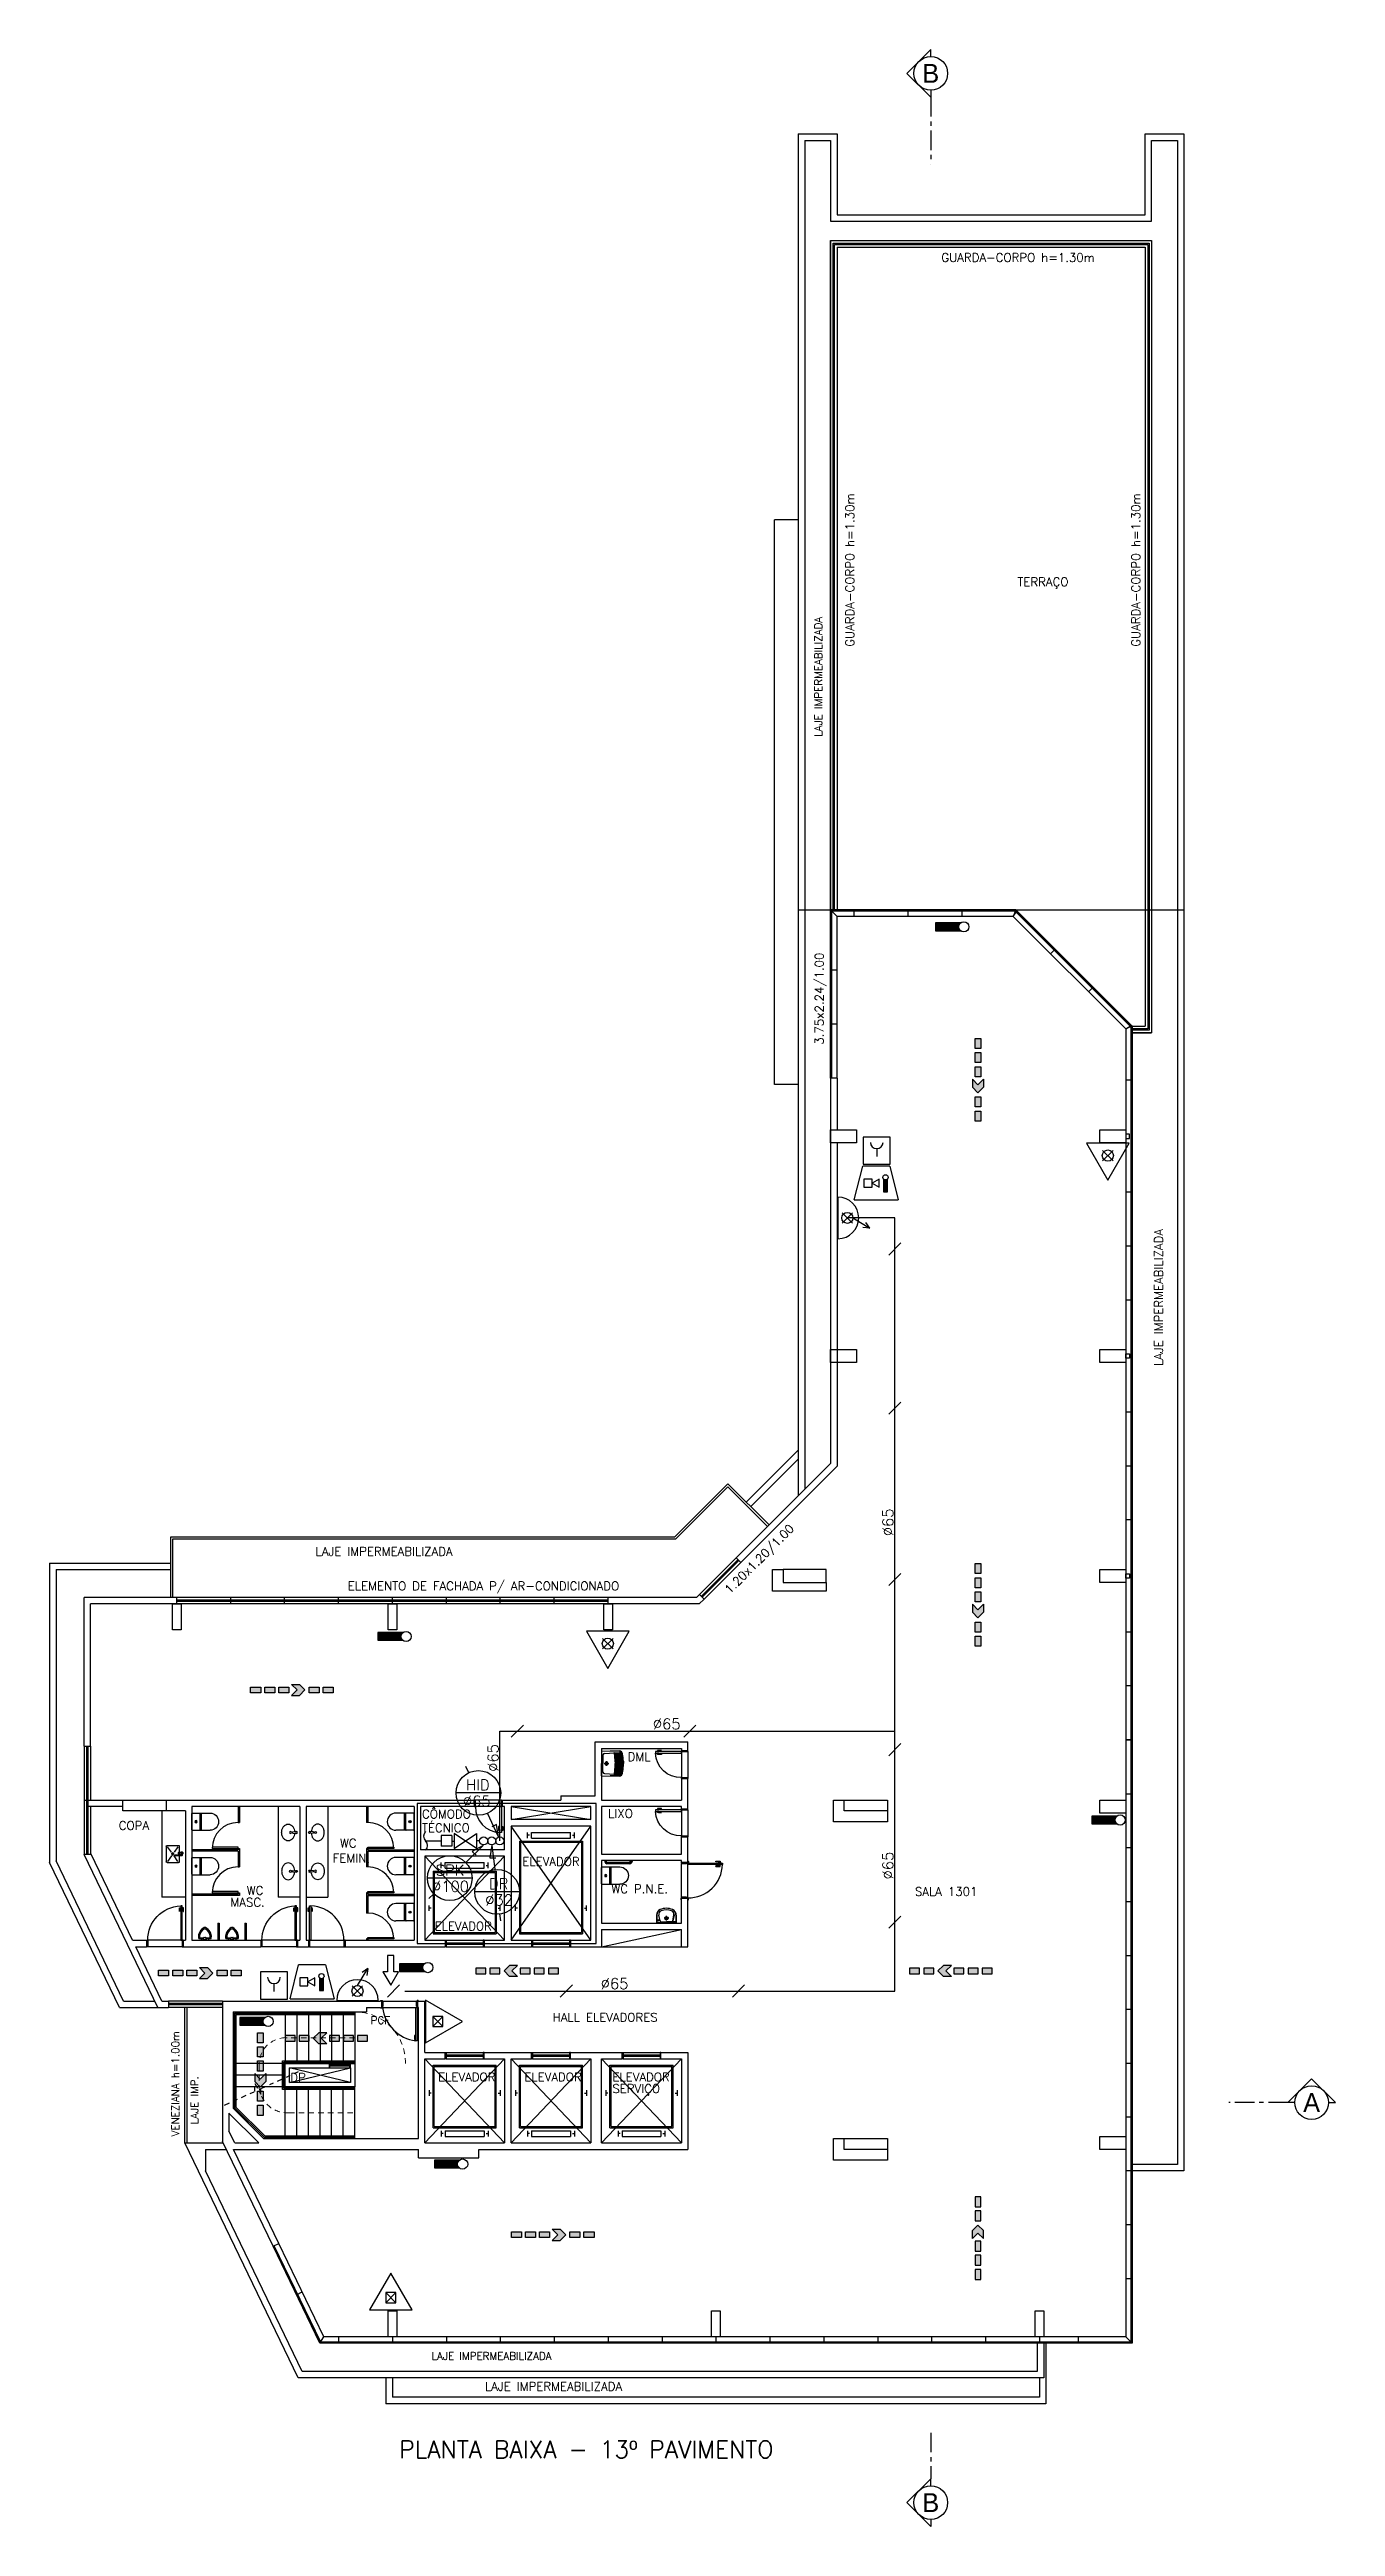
# Model space of a CAD drawing. Extents: x 544 to 914, y -40 to 56.
# Drawn here: x 716.4 to 746.2, y -10.9 to 46.5 of the extents above; entities that cross this region are included whole.
import ezdxf
from ezdxf.enums import TextEntityAlignment as Align
from ezdxf.lldxf.tags import DXFTag

# ---------------------------------------------------------------- set-up
doc = ezdxf.new("R2010")
doc.units = 0
doc.header["$LTSCALE"] = 0.5
doc.header["$MEASUREMENT"] = 0
for name, pattern in [('ACAD_ISO10W100', [18, 12, -3, 0, -3]), ('DASHDOT', [1, 0.5, -0.25, 0, -0.25]), ('HIDDEN', [0.375, 0.25, -0.125]), ('LIN0', [0])]:
    doc.linetypes.add(name, pattern=pattern)
for name, color, linetype in [('A-01', 1, 'CONTINUOUS'), ('A-02', 2, 'CONTINUOUS'), ('A-03', 3, 'CONTINUOUS'), ('A-05', 5, 'CONTINUOUS'), ('A-07', 7, 'CONTINUOUS'), ('ARQ_BLK_ESQUADR', 1, 'CONTINUOUS'), ('ARQ_BLK_SANIT', 2, 'CONTINUOUS'), ('ARQ_JANELAS2', 1, 'HIDDEN2'), ('ARQ_MARCOS', 2, 'CONTINUOUS'), ('ARQ_PORTAS', 2, 'CONTINUOUS'), ('ARQ_SOLEIRAS', 1, 'CONTINUOUS'), ('BOMBEIRO', 220, 'CONTINUOUS'), ('corte', 2, 'ACAD_ISO10W100'), ('COTASMKT', 170, 'CONTINUOUS'), ('COZINHA', 2, 'CONTINUOUS'), ('DEFICIENTE', 2, 'CONTINUOUS'), ('DENVER_ARQ_EXE_BASE_DALOC001_E$0$TERRENO', 4, 'CONTINUOUS'), ('Especificações', 2, 'CONTINUOUS'), ('JANELA', 1, 'CONTINUOUS'), ('LIN02', 10, 'CONTINUOUS'), ('PORTA', 2, 'CONTINUOUS'), ('SAN', 2, 'CONTINUOUS'), ('SANITÁRIOS', 2, 'CONTINUOUS'), ('SIMBOLOS', 2, 'CONTINUOUS'), ('SPK', 14, 'CONTINUOUS'), ('TUBO', 240, 'CONTINUOUS'), ('Título', 3, 'CONTINUOUS'), ('área vendável', 4, 'CONTINUOUS')]:
    doc.layers.add(name, color=color, linetype=linetype)
doc.layers.add('ARQ-HAC', color=8, linetype='CONTINUOUS', lineweight=9)
doc.styles.add('CL140', font='fonte', dxfattribs={"height": 0.35})
doc.styles.add('SIMPLEX', font='simplex', dxfattribs={"height": 0.2})
doc.styles.add('T20', font='simplex.shx', dxfattribs={"height": 0.1})
tags = doc.linetypes.add('HIDDEN2', pattern=[0.1875, 0.125, -0.0625]).pattern_tags.tags
tags[6:7] = [DXFTag(74, 4), DXFTag(75, 0), DXFTag(340, '0'), DXFTag(46, 1.0), DXFTag(50, 0.0), DXFTag(44, 0.0), DXFTag(45, 0.0)]
tags[4:5] = [DXFTag(74, 4), DXFTag(75, 0), DXFTag(340, '0'), DXFTag(46, 1.0), DXFTag(50, 0.0), DXFTag(44, 0.0), DXFTag(45, 0.0)]

msp = doc.modelspace()

# ---------------------------------------------------------------- texts
at = {"layer": 'corte', "color": 4, "ltscale": 0.075, "style": 'CL140'}
for s, p in [('B', (736.799, 45.983)), ('A', (745.628, -1.087)), ('B', (736.799, -10.367))]:
    msp.add_text(s, height=0.438, dxfattribs=at).set_placement(p, align=Align.MIDDLE)
at = {"layer": 'Especificações', "style": 'T20'}
for s, height, p in [('GUARDA-CORPO h=1.30m', 0.2, (737.044, 41.611)), ('LAJE IMPERMEABILIZADA', 0.2, (722.533, 11.597)), ('ELEMENTO DE FACHADA P/ AR-CONDICIONADO', 0.2, (723.283, 10.797)), ('PCF', 0.175, (723.813, 0.735)), ('LAJE IMPERMEABILIZADA ', 0.175, (725.224, -7.053)), ('LAJE IMPERMEABILIZADA', 0.2, (726.462, -7.77))]:
    msp.add_text(s, height=height, dxfattribs=at).set_placement(p)
for s, height, rotation, p in [('GUARDA-CORPO h=1.30m', 0.2, 90, (735.023, 32.682)), ('GUARDA-CORPO h=1.30m', 0.2, 90, (741.652, 32.682)), ('LAJE IMPERMEABILIZADA ', 0.175, 90, (734.278, 30.593)), ('3.75x2.24/1.00', 0.2, 90, (734.314, 23.452)), ('LAJE IMPERMEABILIZADA ', 0.2, 90, (742.181, 15.997)), ('1.20x1.20/1.00', 0.2, 45, (732.138, 10.699)), ('VENEZIANA h=1.00m', 0.175, 90, (719.372, -1.872)), ('LAJE IMP.', 0.175, 90, (719.817, -1.592))]:
    msp.add_text(s, height=height, rotation=rotation, dxfattribs=at).set_placement(p)
at = {"layer": 'LIN02', "style": 'SIMPLEX'}
for p in [(735.929, 12.05), (726.776, 6.584), (735.929, 4.089)]:
    msp.add_text('%%C65', height=0.25, rotation=90, dxfattribs=at).set_placement(p)
for s, p in [('%%C65', (730.355, 7.571)), ('HID', (726.026, 6.157)), ('%%C65', (725.951, 5.781)), ('%%C100', (725.235, 3.803)), ('SPK', (725.324, 4.179)), ('DR', (726.554, 3.862)), ('%%C32', (726.469, 3.486)), ('%%C65', (729.146, 1.546))]:
    msp.add_text(s, height=0.25, dxfattribs=at).set_placement(p)
at = {"layer": 'Título', "style": 'T20'}
for s, p in [('TERRAÇO', (738.808, 34.087)), ('DML', (729.769, 6.835)), ('CÔMODO', (725.003, 5.505)), ('COPA', (717.972, 5.239)), ('TÉCNICO', (725.003, 5.187)), ('LIXO', (729.317, 5.519)), ('FEMIN.', (722.932, 4.482)), ('WC', (723.1, 4.829)), ('ELEVADOR', (727.329, 4.404)), ('MASC.', (720.562, 3.459)), ('WC', (720.941, 3.734)), ('WC P.N.E.', (729.394, 3.771)), ('SALA 1301', (736.431, 3.707)), ('ELEVADOR', (725.294, 2.904)), ('HALL ELEVADORES', (728.031, 0.79)), ('DP', (721.949, -0.605)), ('ELEVADOR', (725.376, -0.594)), ('ELEVADOR', (727.376, -0.594)), ('ELEVADOR', (729.417, -0.594)), ('SERVIÇO', (729.417, -0.863))]:
    msp.add_text(s, height=0.2, dxfattribs=at).set_placement(p)
at = {"layer": 'Título', "color": 4, "style": 'T20'}
msp.add_text('PLANTA BAIXA - 13º PAVIMENTO', height=0.4, dxfattribs=at).set_placement((724.475, -9.332))

# ---------------------------------------------------------------- blocks, each defined once
blk = doc.blocks.new('12010331')
at = {"layer": 'SANITÁRIOS'}
for p, q in [((0, 0.288), (0.408, 0.292)), ((0, 0.288), (0.408, 0.292)), ((0, 0.288), (0, 0)), ((0, 0.288), (0, 0)), ((0, -0.287), (0, 0)), ((0, -0.287), (0, 0)), ((0.03, 0.2), (0.03, 0)), ((0.03, 0.2), (0.03, 0)), ((0.03, -0.2), (0.03, 0)), ((0.03, -0.2), (0.03, 0)), ((0.061, 0), (0.163, 0)), ((0.061, 0), (0.163, 0)), ((0.064, 0.235), (0.413, 0.255)), ((0.064, 0.235), (0.413, 0.255)), ((0.112, 0.053), (0.112, 0)), ((0.112, 0.053), (0.112, 0)), ((0.112, -0.052), (0.112, 0)), ((0.112, -0.052), (0.112, 0)), ((0.408, 0.284), (0.198, 0.289)), ((0.408, 0.284), (0.198, 0.289)), ((0.314, 0.043), (0.314, 0)), ((0.314, 0.043), (0.314, 0)), ((0.314, -0.042), (0.314, 0)), ((0.314, -0.042), (0.314, 0)), ((0.329, 0.043), (0.329, 0)), ((0.329, 0.043), (0.329, 0)), ((0.329, -0.043), (0.329, 0)), ((0.329, -0.043), (0.329, 0)), ((0.337, 0.044), (0.337, 0)), ((0.337, 0.044), (0.337, 0)), ((0.337, -0.044), (0.337, 0)), ((0.337, -0.044), (0.337, 0)), ((0.351, 0.045), (0.351, 0)), ((0.351, 0.045), (0.351, 0)), ((0.351, -0.045), (0.351, 0)), ((0.351, -0.045), (0.351, 0)), ((0.36, 0.045), (0.36, 0)), ((0.36, 0.045), (0.36, 0)), ((0.36, -0.045), (0.36, 0)), ((0.36, -0.045), (0.36, 0)), ((0.374, 0.046), (0.374, 0)), ((0.374, 0.046), (0.374, 0)), ((0.374, -0.046), (0.374, 0)), ((0.374, -0.046), (0.374, 0)), ((0.383, 0.046), (0.383, 0)), ((0.383, 0.046), (0.383, 0)), ((0.383, -0.046), (0.383, 0)), ((0.383, -0.046), (0.383, 0)), ((0.397, 0.047), (0.397, 0)), ((0.397, 0.047), (0.397, 0)), ((0.397, -0.047), (0.397, 0)), ((0.397, -0.047), (0.397, 0)), ((0.406, 0.048), (0.406, 0)), ((0.406, 0.048), (0.406, 0)), ((0.406, -0.048), (0.406, 0)), ((0.406, -0.048), (0.406, 0)), ((0.42, 0.048), (0.42, 0)), ((0.42, 0.048), (0.42, 0)), ((0.42, -0.048), (0.42, 0)), ((0.42, -0.048), (0.42, 0)), ((0.429, 0.049), (0.429, 0)), ((0.429, 0.049), (0.429, 0)), ((0.429, -0.049), (0.429, 0)), ((0.429, -0.049), (0.429, 0)), ((0.443, 0.05), (0.443, 0)), ((0.443, 0.05), (0.443, 0)), ((0.443, -0.05), (0.443, 0)), ((0.443, -0.05), (0.443, 0)), ((0.452, 0.05), (0.452, 0)), ((0.452, 0.05), (0.452, 0)), ((0.452, -0.05), (0.452, 0)), ((0.452, -0.05), (0.452, 0)), ((0.466, 0.051), (0.466, 0)), ((0.466, 0.051), (0.466, 0)), ((0.466, -0.051), (0.466, 0)), ((0.466, -0.051), (0.466, 0)), ((0.475, 0.051), (0.475, 0)), ((0.475, 0.051), (0.475, 0)), ((0.475, -0.051), (0.475, 0)), ((0.475, -0.051), (0.475, 0)), ((0.496, 0.052), (0.496, 0)), ((0.496, 0.052), (0.496, 0)), ((0.496, -0.052), (0.496, 0)), ((0.496, -0.052), (0.496, 0)), ((0.503, 0.053), (0.503, 0)), ((0.503, 0.053), (0.503, 0)), ((0.503, -0.053), (0.503, 0)), ((0.503, -0.053), (0.503, 0)), ((0, -0.287), (0.408, -0.292)), ((0, -0.287), (0.408, -0.292)), ((0.064, -0.235), (0.413, -0.255)), ((0.064, -0.235), (0.413, -0.255)), ((0.408, -0.284), (0.198, -0.289)), ((0.408, -0.284), (0.198, -0.289))]:
    blk.add_line(p, q, dxfattribs=at)
for centre, radius, start, end in [((0.065, 0.2), 0.035, 93.27245, 180), ((0.065, 0.2), 0.035, 93.27245, 180), ((0.112, 0), 0.0362, 0, 180), ((0.112, 0), 0.0362, 0, 180), ((0.112, 0), 0.0362, 180, 0), ((0.112, 0), 0.0362, 180, 0), ((0.112, 0), 0.0205, 0, 180), ((0.112, 0), 0.0205, 0, 180), ((0.112, 0), 0.0205, 0, 180), ((0.112, 0), 0.0205, 0, 180), ((0.112, 0), 0.0205, 180, 0), ((0.112, 0), 0.0205, 180, 0), ((0.112, 0), 0.0205, 180, 0), ((0.112, 0), 0.0205, 180, 0), ((0.281, 0.232), 0.015, 332.79874, 91.88269), ((0.281, 0.232), 0.015, 332.79874, 91.88269), ((0.301, 0.223), 0.00725, 10.18906, 190.18907), ((0.301, 0.223), 0.00725, 10.18906, 190.18907), ((-1.047, -0.02), 1.363, 2.60881, 10.18907), ((-1.047, -0.02), 1.363, 2.60881, 10.18907), ((-1.047, -0.02), 1.377, 2.61429, 10.18907), ((-1.047, -0.02), 1.377, 2.61429, 10.18907), ((0.324, 0.225), 0.00725, 10.09007, 190.09008), ((0.324, 0.225), 0.00725, 10.09007, 190.09008), ((-1.047, -0.02), 1.386, 2.61746, 10.09007), ((-1.047, -0.02), 1.386, 2.61746, 10.09007), ((-1.047, -0.02), 1.4, 2.62276, 10.09007), ((-1.047, -0.02), 1.4, 2.62276, 10.09007), ((0.347, 0.226), 0.00725, 9.9943, 189.9943), ((0.347, 0.226), 0.00725, 9.9943, 189.9943), ((-1.047, -0.02), 1.409, 2.62582, 9.9943), ((-1.047, -0.02), 1.409, 2.62582, 9.9943), ((-1.047, -0.02), 1.423, 2.63096, 9.9943), ((-1.047, -0.02), 1.423, 2.63096, 9.9943), ((0.37, 0.228), 0.00725, 9.90159, 189.9016), ((0.37, 0.228), 0.00725, 9.90159, 189.9016), ((-1.047, -0.02), 1.432, 2.63392, 9.9016), ((-1.047, -0.02), 1.432, 2.63392, 9.9016), ((-1.047, -0.02), 1.446, 2.63889, 9.9016), ((-1.047, -0.02), 1.446, 2.63889, 9.9016), ((0.393, 0.23), 0.00725, 9.81183, 189.81184), ((0.393, 0.23), 0.00725, 9.81183, 189.81184), ((-1.047, -0.02), 1.455, 2.64176, 9.81184), ((-1.047, -0.02), 1.455, 2.64176, 9.81184), ((-1.047, -0.02), 1.469, 2.64658, 9.81184), ((-1.047, -0.02), 1.469, 2.64658, 9.81184), ((0.409, 0.214), 0.0778, 7.16809, 90.56727), ((0.409, 0.214), 0.0778, 7.16809, 90.56727), ((0.409, 0.214), 0.0706, 7.16809, 90.56727), ((0.409, 0.214), 0.0706, 7.16809, 90.56727), ((0.416, 0.231), 0.00725, 9.72487, 189.72488), ((0.416, 0.231), 0.00725, 9.72487, 189.72488), ((-1.047, -0.02), 1.478, 2.64936, 9.72487), ((-1.047, -0.02), 1.478, 2.64936, 9.72487), ((0.42, 0.219), 0.037, 3.60721, 101.51906), ((0.42, 0.219), 0.037, 3.60721, 101.51906), ((-1.047, -0.02), 1.492, 2.65403, 9.72487), ((-1.047, -0.02), 1.492, 2.65403, 9.72487), ((0.439, 0.233), 0.00725, 9.64055, 189.64056), ((0.439, 0.233), 0.00725, 9.64055, 189.64056), ((-1.047, -0.02), 1.501, 2.65672, 9.64056), ((-1.047, -0.02), 1.501, 2.65672, 9.64056), ((-1.047, -0.02), 1.515, 2.66125, 9.64056), ((-1.047, -0.02), 1.515, 2.66125, 9.64056), ((-1.047, -0.02), 1.524, 2.66387, 9.08331), ((-1.047, -0.02), 1.524, 2.66387, 9.08331), ((-1.047, -0.02), 1.545, 2.67032, 9.00494), ((-1.047, -0.02), 1.545, 2.67032, 9.00494), ((-1.047, -0.02), 1.552, 2.67244, 9.00494), ((-1.047, -0.02), 1.552, 2.67244, 9.00494), ((0.065, -0.2), 0.035, 180, 266.72755), ((0.065, -0.2), 0.035, 180, 266.72755), ((0.281, -0.232), 0.015, 268.11731, 27.20126), ((0.281, -0.232), 0.015, 268.11731, 27.20126), ((-1.047, 0.02), 1.363, 349.81093, 357.39119), ((-1.047, 0.02), 1.363, 349.81093, 357.39119), ((0.301, -0.223), 0.00725, 169.81093, 349.81094), ((0.301, -0.223), 0.00725, 169.81093, 349.81094), ((-1.047, 0.02), 1.377, 349.81093, 357.38571), ((-1.047, 0.02), 1.377, 349.81093, 357.38571), ((-1.047, 0.02), 1.386, 349.90993, 357.38254), ((-1.047, 0.02), 1.386, 349.90993, 357.38254), ((0.324, -0.225), 0.00725, 169.90992, 349.90993), ((0.324, -0.225), 0.00725, 169.90992, 349.90993), ((-1.047, 0.02), 1.4, 349.90993, 357.37724), ((-1.047, 0.02), 1.4, 349.90993, 357.37724), ((-1.047, 0.02), 1.409, 350.0057, 357.37418), ((-1.047, 0.02), 1.409, 350.0057, 357.37418), ((0.347, -0.226), 0.00725, 170.0057, 350.0057), ((0.347, -0.226), 0.00725, 170.0057, 350.0057), ((-1.047, 0.02), 1.423, 350.0057, 357.36904), ((-1.047, 0.02), 1.423, 350.0057, 357.36904), ((-1.047, 0.02), 1.432, 350.0984, 357.36608), ((-1.047, 0.02), 1.432, 350.0984, 357.36608), ((0.37, -0.228), 0.00725, 170.0984, 350.09841), ((0.37, -0.228), 0.00725, 170.0984, 350.09841), ((-1.047, 0.02), 1.446, 350.0984, 357.36111), ((-1.047, 0.02), 1.446, 350.0984, 357.36111), ((-1.047, 0.02), 1.455, 350.18816, 357.35824), ((-1.047, 0.02), 1.455, 350.18816, 357.35824), ((0.393, -0.23), 0.00725, 170.18816, 350.18817), ((0.393, -0.23), 0.00725, 170.18816, 350.18817), ((-1.047, 0.02), 1.469, 350.18816, 357.35342), ((-1.047, 0.02), 1.469, 350.18816, 357.35342), ((0.409, -0.214), 0.0778, 269.43273, 352.83191), ((0.409, -0.214), 0.0706, 269.43273, 352.83191), ((0.409, -0.214), 0.0778, 269.43273, 352.83191), ((0.409, -0.214), 0.0706, 269.43273, 352.83191), ((-1.047, 0.02), 1.478, 350.27513, 357.35064), ((-1.047, 0.02), 1.478, 350.27513, 357.35064), ((0.416, -0.231), 0.00725, 170.27512, 350.27513), ((0.416, -0.231), 0.00725, 170.27512, 350.27513), ((0.42, -0.219), 0.037, 258.48094, 356.39279), ((0.42, -0.219), 0.037, 258.48094, 356.39279), ((-1.047, 0.02), 1.492, 350.27513, 357.34597), ((-1.047, 0.02), 1.492, 350.27513, 357.34597), ((-1.047, 0.02), 1.501, 350.35944, 357.34328), ((-1.047, 0.02), 1.501, 350.35944, 357.34328), ((0.439, -0.233), 0.00725, 170.35944, 350.35945), ((0.439, -0.233), 0.00725, 170.35944, 350.35945), ((-1.047, 0.02), 1.515, 350.35944, 357.33875), ((-1.047, 0.02), 1.515, 350.35944, 357.33875), ((-1.047, 0.02), 1.524, 350.91669, 357.33613), ((-1.047, 0.02), 1.524, 350.91669, 357.33613), ((-1.047, 0.02), 1.545, 350.99506, 357.32968), ((-1.047, 0.02), 1.545, 350.99506, 357.32968), ((-1.047, 0.02), 1.552, 350.99506, 357.32756), ((-1.047, 0.02), 1.552, 350.99506, 357.32756)]:
    blk.add_arc(centre, radius, start, end, dxfattribs=at)
blk = doc.blocks.new('12110333')
at = {"layer": 'PORTA', "color": 1}
for p, q in [((-0.031, 0.746), (0.008, 0.746)), ((-0.031, 0.648), (-0.031, 0.746)), ((-0.017, 0.648), (-0.031, 0.648)), ((-0.017, 0.732), (-0.017, 0.662)), ((0.008, 0.732), (-0.017, 0.732)), ((-0.017, 0.662), (-0.017, 0.648)), ((-0.017, 0.662), (-0.017, 0.662)), ((0.008, 0.774), (0.015, 0.774)), ((0.008, 0.774), (0.008, 0.704)), ((0.008, 0.704), (0.015, 0.704)), ((0.052, 0.774), (0.045, 0.774)), ((0.052, 0.704), (0.045, 0.704)), ((0.052, 0.774), (0.052, 0.704)), ((0.091, 0.746), (0.052, 0.746)), ((0.052, 0.732), (0.077, 0.732)), ((0.077, 0.732), (0.077, 0.662)), ((0.077, 0.662), (0.077, 0.662)), ((0.077, 0.662), (0.077, 0.648)), ((0.091, 0.648), (0.077, 0.648)), ((0.091, 0.648), (0.091, 0.746)), ((0.815, 0), (0.015, 0)), ((0.8, -0.15), (0.03, -0.15))]:
    blk.add_line(p, q, dxfattribs=at)
at = {"layer": 'PORTA'}
for p, q in [((-0.035, 0.005), (-0.035, 0)), ((-0.03, 0.01), (0.01, 0.01)), ((0, 0), (0.015, 0)), ((0.015, 0), (0.015, -0.03)), ((0.815, 0.005), (0.815, 0)), ((0.83, 0), (0.815, 0)), ((0.815, 0), (0.815, -0.03)), ((0.86, 0.01), (0.82, 0.01)), ((0.865, 0.005), (0.865, 0)), ((-0.035, -0.15), (-0.035, -0.15)), ((-0.035, -0.15), (-0.035, -0.155)), ((-0.03, -0.16), (0.01, -0.16)), ((0, -0.15), (0.03, -0.15)), ((0.03, -0.03), (0.015, -0.03)), ((0.015, -0.03), (0.03, -0.03)), ((0.015, -0.15), (0.015, -0.155)), ((0.03, -0.03), (0.03, -0.15)), ((0.815, -0.03), (0.8, -0.03)), ((0.8, -0.03), (0.815, -0.03)), ((0.8, -0.03), (0.8, -0.15)), ((0.83, -0.15), (0.8, -0.15)), ((0.815, -0.15), (0.815, -0.155)), ((0.86, -0.16), (0.82, -0.16)), ((0.865, -0.15), (0.865, -0.155)), ((0.865, -0.15), (0.865, -0.15))]:
    blk.add_line(p, q, dxfattribs=at)
at = {"layer": 'PORTA', "color": 3}
blk.add_lwpolyline([(0.015, 0), (0.015, 0.8), (0.045, 0.8), (0.045, 0)], close=True, dxfattribs=at)
at = {"layer": 'PORTA', "color": 1}
blk.add_arc((0.03, 0.015), 0.785, 358.90531, 88.90531, dxfattribs=at)
at = {"layer": 'PORTA'}
for centre, start, end in [((-0.03, 0.005), 90, 180), ((0.01, 0.005), 0, 90), ((0.82, 0.005), 90, 180), ((0.86, 0.005), 0, 90), ((-0.03, -0.155), 180, 270), ((0.01, -0.155), 270, 0), ((0.82, -0.155), 180, 270), ((0.86, -0.155), 270, 0)]:
    blk.add_arc(centre, 0.005, start, end, dxfattribs=at)
blk = doc.blocks.new('porta_122')
at = {"layer": 'ARQ_PORTAS'}
blk.add_lwpolyline([(0, 0.6), (0.035, 0.6), (0.035, 0), (0, 0)], close=True, dxfattribs=at)
at = {"layer": 'ARQ_PORTAS', "color": 1}
for points in [[(0, 0.528), (-0.003, 0.528), (-0.003, 0.535), (-0.025, 0.535), (-0.025, 0.465), (-0.03, 0.465), (-0.03, 0.555), (-0.003, 0.555), (-0.003, 0.563), (0, 0.563)], [(-0.025, 0.535), (-0.025, 0.555)], [(-0.003, 0.535), (-0.003, 0.555)], [(0.035, 0.528), (0.038, 0.528), (0.038, 0.535), (0.06, 0.535), (0.06, 0.465), (0.065, 0.465), (0.065, 0.555), (0.038, 0.555), (0.038, 0.563), (0.035, 0.563)], [(0.038, 0.535), (0.038, 0.555)], [(0.06, 0.535), (0.06, 0.555)]]:
    blk.add_lwpolyline(points, dxfattribs=at)
blk.add_arc((0.018, 0.018), 0.583, 358.27918, 88.27918, dxfattribs=at)
blk = doc.blocks.new('12010311')
at = {"layer": 'SAN'}
for p, q in [((0.181, 0.23), (0, 0.23)), ((0, 0.23), (0, 0)), ((0, -0.23), (0, 0)), ((0.187, 0.22), (0.01, 0.22)), ((0.01, 0.22), (0.01, 0)), ((0.01, -0.22), (0.01, 0)), ((0.031, 0.122), (0.031, 0)), ((0.031, -0.122), (0.031, 0)), ((0.051, 0.147), (0.184, 0.175)), ((0.059, 0), (0.166, 0)), ((0.112, -0.054), (0.112, 0.054)), ((0.181, -0.23), (0, -0.23)), ((0.187, -0.22), (0.01, -0.22)), ((0.026, -0.215), (0.026, -0.168)), ((0.032, -0.171), (0.026, -0.215)), ((0.037, -0.159), (0.034, -0.165)), ((0.038, -0.14), (0.036, -0.142)), ((0.041, -0.143), (0.041, -0.146)), ((0.046, -0.146), (0.046, -0.148)), ((0.051, -0.147), (0.184, -0.175)), ((0.054, -0.158), (0.182, -0.185)), ((0.055, -0.153), (0.182, -0.184))]:
    blk.add_line(p, q, dxfattribs=at)
for centre, radius in [((0.061, 0.184), 0.0204), ((0.112, 0), 0.0383), ((0.112, 0), 0.0256)]:
    blk.add_circle(centre, radius, dxfattribs=at)
for centre, radius, start, end in [((0.056, 0.122), 0.0256, 101.70281, 180), ((0.181, 0.087), 0.143, 23.81598, 90), ((0.202, 0.09), 0.0869, 21.66557, 101.70281), ((0.187, 0.087), 0.133, 29.86927, 90), ((-0.024, 0), 0.33, 338.33443, 21.66557), ((-0.016, 0), 0.358, 0, 23.81598), ((0.061, -0.168), 0.0358, 135, 180), ((0.056, -0.122), 0.0256, 180, 258.29719), ((0.047, -0.173), 0.0153, 149.18028, 171.93196), ((0.015, -0.146), 0.0256, 329.18028, 0), ((0.056, -0.148), 0.0102, 180, 258.29719), ((0.056, -0.148), 0.00511, 168.29719, 258.29719), ((0.181, -0.087), 0.143, 270, 336.18402), ((0.205, -0.09), 0.0971, 256.24681, 263.60681), ((0.202, -0.09), 0.0971, 258.29719, 265.65719), ((0.202, -0.09), 0.0869, 258.29719, 338.33443), ((0.187, -0.087), 0.133, 270, 330.13073), ((-0.016, 0), 0.358, 336.18402, 0)]:
    blk.add_arc(centre, radius, start, end, dxfattribs=at)
blk = doc.blocks.new('p-vas1')
at = {"layer": 'SAN'}
for p, q in [((0.19, 0), (-0.19, 0)), ((-0.2, -0.01), (-0.2, -0.42)), ((0.2, -0.223), (-0.2, -0.223)), ((0.19, -0.19), (-0.19, -0.19)), ((0.2, -0.01), (0.2, -0.42))]:
    blk.add_line(p, q, dxfattribs=at)
for radius in [0.025, 0.015]:
    blk.add_circle((0, -0.095), radius, dxfattribs=at)
for centre, radius, start, end in [((-0.19, -0.01), 0.01, 90, 180), ((-0.19, -0.18), 0.01, 180, 270), ((0, -0.42), 0.2, 180, 0), ((0.19, -0.01), 0.01, 0, 90), ((0.19, -0.18), 0.01, 270, 0)]:
    blk.add_arc(centre, radius, start, end, dxfattribs=at)
blk = doc.blocks.new('porta_124')
at = {"layer": 'ARQ_PORTAS', "color": 1}
for points in [[(0, 0.728), (-0.003, 0.728), (-0.003, 0.735), (-0.025, 0.735), (-0.025, 0.665), (-0.03, 0.665), (-0.03, 0.755), (-0.003, 0.755), (-0.003, 0.763), (0, 0.763)], [(-0.025, 0.735), (-0.025, 0.755)], [(-0.003, 0.735), (-0.003, 0.755)], [(0.035, 0.728), (0.038, 0.728), (0.038, 0.735), (0.06, 0.735), (0.06, 0.665), (0.065, 0.665), (0.065, 0.755), (0.038, 0.755), (0.038, 0.763), (0.035, 0.763)], [(0.038, 0.735), (0.038, 0.755)], [(0.06, 0.735), (0.06, 0.755)]]:
    blk.add_lwpolyline(points, dxfattribs=at)
at = {"layer": 'ARQ_PORTAS'}
blk.add_lwpolyline([(0, 0.8), (0.035, 0.8), (0.035, 0), (0, 0)], close=True, dxfattribs=at)
at = {"layer": 'ARQ_PORTAS', "color": 1}
blk.add_arc((-0.001, -0.001), 0.801, 0.04183, 87.39584, dxfattribs=at)
blk = doc.blocks.new('12010211')
at = {"layer": 'SAN'}
for p, q in [((0, 0.073), (0, -0.073)), ((0, 0.037), (0.019, 0.037)), ((0.037, 0.094), (0.009, 0.085)), ((0.019, 0.037), (0.019, -0.038)), ((0.019, 0.028), (0.054, 0.028)), ((0.037, 0.127), (0.037, 0.028)), ((0.055, 0.085), (0.055, 0.028)), ((0.064, 0.018), (0.064, -0.018)), ((0.15, 0.113), (0.15, 0.141)), ((0, -0.038), (0.019, -0.038)), ((0.037, -0.094), (0.009, -0.085)), ((0.019, -0.028), (0.054, -0.028)), ((0.037, -0.028), (0.037, -0.127)), ((0.055, -0.028), (0.055, -0.085)), ((0.15, -0.141), (0.15, -0.111))]:
    blk.add_line(p, q, dxfattribs=at)
for centre, radius, start, end in [((0.013, 0.073), 0.0131, 106.69924, 180), ((0.06, 0.127), 0.0225, 90, 180), ((0.093, 0.085), 0.0656, 86.13081, 147.05881), ((0.054, 0.018), 0.01, 360, 90), ((0.093, 0.085), 0.0375, 86.13081, 180), ((0.081, -0.083), 0.234, 25.0023, 95.20014), ((0.081, -0.083), 0.206, 29.55397, 86.13081), ((0.228, 0), 0.0375, 330.44603, 29.55397), ((0.259, 0), 0.0375, 334.9977, 25.0023), ((0.013, -0.073), 0.0131, 180, 253.30076), ((0.06, -0.127), 0.0225, 180, 270), ((0.093, -0.085), 0.0656, 212.94119, 273.86919), ((0.054, -0.018), 0.01, 270, 360), ((0.093, -0.085), 0.0375, 180, 273.86919), ((0.081, 0.083), 0.234, 264.79986, 334.9977), ((0.081, 0.083), 0.206, 273.86919, 330.44603)]:
    blk.add_arc(centre, radius, start, end, dxfattribs=at)
blk = doc.blocks.new('12130211')
at = {"layer": 'COZINHA'}
for p, q in [((0.028, 0.02), (0.028, 0.02)), ((0.035, 0.006), (0.035, -0.015)), ((0.051, 0.034), (0.058, 0.034)), ((0.109, 0.041), (0.062, 0.037)), ((0.109, -0.002), (0.062, 0.003)), ((0.1, 0.18), (0.1, 0.04)), ((0.2, 0.2), (0.12, 0.2)), ((0.13, 0.17), (0.217, 0.043)), ((0.38, 0.2), (0.2, 0.2)), ((0.283, 0.043), (0.37, 0.17)), ((0.4, 0.18), (0.4, -0.18)), ((0.189, -0.022), (0.044, -0.022)), ((0.189, -0.032), (0.044, -0.032)), ((0.052, -0.003), (0.052, -0.015)), ((0.1, -0.001), (0.1, -0.023)), ((0.1, -0.031), (0.1, -0.18)), ((0.2, -0.2), (0.12, -0.2)), ((0.13, -0.17), (0.217, -0.043)), ((0.2, -0.022), (0.189, -0.022)), ((0.2, -0.032), (0.189, -0.032)), ((0.38, -0.2), (0.2, -0.2)), ((0.283, -0.043), (0.37, -0.17))]:
    blk.add_line(p, q, dxfattribs=at)
blk.add_lwpolyline([(0.062, 0.003), (0.06, 0.004), (0.057, 0.008), (0.055, 0.013), (0.054, 0.02), (0.055, 0.027), (0.057, 0.032), (0.06, 0.036), (0.062, 0.037)], dxfattribs=at)
blk.add_lwpolyline([(0.109, 0.041), (0.115, 0.039), (0.12, 0.035), (0.123, 0.028), (0.124, 0.02), (0.123, 0.011), (0.12, 0.005), (0.115, 0), (0.109, -0.002), (0.104, 0), (0.099, 0.005), (0.096, 0.011), (0.095, 0.02), (0.096, 0.028), (0.099, 0.035), (0.104, 0.039)], close=True, dxfattribs=at)
for radius in [0.0266, 0.0163]:
    blk.add_circle((0.25, 0), radius, dxfattribs=at)
for centre, radius, start, end in [((0.044, 0.02), 0.0297, 36.17047, 252.25677), ((0.044, 0.02), 0.0161, 62.73673, 235.73755), ((0.06, -0.003), 0.0085, 102.82848, 180), ((0.044, 0.02), 0.0297, 285.53733, 323.99874), ((0.12, 0.18), 0.02, 90, 180), ((0.38, 0.18), 0.02, 360, 90), ((0.044, -0.027), 0.0148, 20.16101, 339.83899), ((0.044, -0.027), 0.0051, 90.00373, 269.99627), ((0.12, -0.18), 0.02, 180, 270), ((0.2, -0.027), 0.00753, 222.65589, 137.34411), ((0.2, -0.027), 0.0051, 269.99352, 90.00648), ((0.38, -0.18), 0.02, 270, 360)]:
    blk.add_arc(centre, radius, start, end, dxfattribs=at)
blk = doc.blocks.new('12010223')
at = {"layer": 'SAN'}
for p, q in [((0.164, 0.015), (0.076, 0.022)), ((0.171, -0.007), (0.171, 0.008)), ((0.164, -0.014), (0.076, -0.021))]:
    blk.add_line(p, q, dxfattribs=at)
for centre, radius in [((0.076, 0), 0.0216), ((0.216, 0), 0.025)]:
    blk.add_circle(centre, radius, dxfattribs=at)
for centre, radius, start, end in [((0.368, 0), 0.25, 162.15523, 175.66693), ((0.32, 0.016), 0.199, 142.14563, 162.15523), ((0.289, 0.039), 0.16, 118.05564, 142.14563), ((0.164, 0.008), 0.0072, 0, 85.64644), ((0.269, 0.076), 0.119, 90, 118.05564), ((0.269, 0.076), 0.119, 61.94436, 90), ((0.25, 0.039), 0.16, 37.85437, 61.94436), ((0.219, 0.016), 0.199, 17.84477, 37.85437), ((0.171, 0), 0.25, 0, 17.84477), ((0.368, 0), 0.25, 184.11207, 197.84477), ((0.32, -0.016), 0.199, 197.84477, 217.85437), ((0.289, -0.039), 0.16, 217.85437, 241.94436), ((0.164, -0.007), 0.0072, 274.35356, 0), ((0.269, -0.076), 0.119, 241.94436, 270), ((0.269, -0.076), 0.119, 270, 298.05564), ((0.25, -0.039), 0.16, 298.05564, 322.14563), ((0.219, -0.016), 0.199, 322.14563, 342.15523), ((0.171, 0), 0.25, 342.15523, 0)]:
    blk.add_arc(centre, radius, start, end, dxfattribs=at)
blk = doc.blocks.new('HID')
at = {"layer": 'BOMBEIRO'}
for p, q in [((0.12, 0.12), (-0.12, -0.12)), ((-0.12, 0.12), (0.12, -0.12)), ((0, 0.128), (0.24, 0.522)), ((0.24, 0.522), (0.107, 0.43)), ((0.24, 0.522), (0.22, 0.362)), ((-0.482, -0.218), (0.482, -0.218))]:
    blk.add_line(p, q, dxfattribs=at)
blk.add_circle((0, 0), 0.128, dxfattribs=at)
blk.add_arc((0, -0.218), 0.482, 0, 180, dxfattribs=at)
blk = doc.blocks.new('ACIONADOR')
at = {"layer": 'BOMBEIRO'}
blk.add_line((0, 0.00036), (0, -0.00109), dxfattribs=at)
blk.add_lwpolyline([(-0.00251, 0.00251), (-0.00251, -0.00251), (0.00251, -0.00251), (0.00251, 0.00251)], close=True, dxfattribs=at)
blk.add_arc((0, 0.00153), 0.00117, 180, 0, dxfattribs=at)
blk = doc.blocks.new('AVISADOR1')
at = {"layer": 'BOMBEIRO'}
blk.add_hatch(color=256, dxfattribs=at).paths.add_polyline_path([(0.00131, 0.00076, -0.460419), (0.00057, 0.00076), (0.00057, -0.00161), (0.00131, -0.00161)])
for p, q in [((-0.00485, -0.00313), (-0.00329, 0.00313)), ((0.00172, 0.00313), (-0.00329, 0.00313)), ((0.00057, 0.00076), (0.00057, -0.00161)), ((0.00131, -0.00161), (0.00131, 0.00076)), ((0.00172, 0.00313), (0.00329, -0.00313)), ((-0.00485, -0.00313), (0.00329, -0.00313)), ((0.00057, -0.00161), (0.00131, -0.00161))]:
    blk.add_line(p, q, dxfattribs=at)
for points in [[(-0.00307, 0.00075), (-0.00307, -0.00075), (-0.00156, -0.00075), (-0.00156, 0.00075)], [(-0.00156, 0), (-0.00026, -0.00075), (-0.00026, 0.00075)]]:
    blk.add_lwpolyline(points, close=True, dxfattribs=at)
blk.add_circle((0.00094, 0.00107), 0.000484, dxfattribs=at)
blk = doc.blocks.new('PO')
at = {"layer": 'SPK', "color": 220}
for p, q in [((0.048, 0.579), (-0.445, -0.274)), ((0.541, -0.274), (0.048, 0.579)), ((-0.071, 0.129), (0.166, -0.108)), ((0.166, 0.129), (-0.071, -0.108)), ((-0.445, -0.274), (0.541, -0.274))]:
    blk.add_line(p, q, dxfattribs=at)
blk.add_lwpolyline([(0.166, 0.129), (-0.071, 0.129), (-0.071, -0.108), (0.166, -0.108)], close=True, dxfattribs=at)
blk = doc.blocks.new('AGUA')
at = {"layer": 'BOMBEIRO'}
for p, q in [((0.137, 0.1), (-0.105, -0.141)), ((-0.105, 0.1), (0.137, -0.141))]:
    blk.add_line(p, q, dxfattribs=at)
blk.add_lwpolyline([(0.016, 0.552), (-0.48, -0.307), (0.512, -0.307)], close=True, dxfattribs=at)
blk.add_circle((0.016, -0.021), 0.129, dxfattribs=at)
blk = doc.blocks.new('BALIZAMENTO')
at = {"layer": 'BOMBEIRO'}
blk.add_hatch(color=256, dxfattribs=at).paths.add_polyline_path([(0.00072, -0.00061, -0.219153), (0, -0.00094, -0.219153), (-0.00072, -0.00061), (-0.00072, -0.00524), (0.00072, -0.00524)])
for p, q in [((-0.00072, -0.00061), (-0.00072, -0.00524)), ((0.00072, -0.00524), (0.00072, -0.00061)), ((-0.00072, -0.00524), (0.00072, -0.00524))]:
    blk.add_line(p, q, dxfattribs=at)
for points in [[(0.0008, -0.00633), (-0.00226, -0.00633), (-0.00226, -0.00746), (0.0008, -0.00746)], [(0.0008, -0.00746), (0.0008, -0.00834), (0.00329, -0.0069), (0.0008, -0.00546), (0.0008, -0.00633)]]:
    blk.add_lwpolyline(points, dxfattribs=at)
blk.add_circle((0, 0), 0.000945, dxfattribs=at)
blk = doc.blocks.new('LUZ')
at = {"layer": 'BOMBEIRO'}
blk.add_hatch(color=256, dxfattribs=at).paths.add_polyline_path([(-0.00061, -0.00072, -0.219153), (-0.00094, 0, -0.219153), (-0.00061, 0.00072), (-0.00524, 0.00072), (-0.00524, -0.00072)])
for p, q in [((-0.00524, 0.00072), (-0.00524, -0.00072)), ((-0.00061, 0.00072), (-0.00524, 0.00072)), ((-0.00524, -0.00072), (-0.00061, -0.00072))]:
    blk.add_line(p, q, dxfattribs=at)
blk.add_circle((0, 0), 0.000945, dxfattribs=at)
blk = doc.blocks.new('sup')
at = {"layer": 'BOMBEIRO'}
blk.add_line((-0.141, -0.141), (0.141, 0.141), dxfattribs=at)
blk = doc.blocks.new('DIRECAO')
at = {"layer": 'BOMBEIRO'}
h = blk.add_hatch(color=256, dxfattribs=at)
h.paths.add_polyline_path([(-0.00709, 0.00053), (-0.00709, -0.00053), (-0.00523, -0.00053), (-0.00523, 0.00053)])
h.paths.add_polyline_path([(-0.00262, -0.00053), (-0.00262, 0.00053), (-0.00447, 0.00053), (-0.00447, -0.00053)])
h.paths.add_polyline_path([(0, -0.00053), (0, 0.00053), (-0.00186, 0.00053), (-0.00186, -0.00053)])
h.paths.add_polyline_path([(0.00151, 0), (0.00047, -0.00104), (0.00195, -0.00104), (0.00299, 0), (0.00195, 0.00104), (0.00047, 0.00104)])
h.paths.add_polyline_path([(0.00561, 0.00053), (0.00375, 0.00053), (0.00375, -0.00053), (0.00561, -0.00053)])
h.paths.add_polyline_path([(0.00823, 0.00053), (0.00637, 0.00053), (0.00637, -0.00053), (0.00823, -0.00053)])
for p, q in [((0.00047, 0.00104), (0.00195, 0.00104)), ((0.00047, 0.00104), (0.00151, 0)), ((0.00047, -0.00104), (0.00151, 0)), ((0.00299, 0), (0.00195, 0.00104)), ((0.00299, 0), (0.00195, -0.00104)), ((0.00047, -0.00104), (0.00195, -0.00104))]:
    blk.add_line(p, q, dxfattribs=at)
for points in [[(-0.00709, -0.00053), (-0.00523, -0.00053), (-0.00523, 0.00053), (-0.00709, 0.00053)], [(-0.00447, -0.00053), (-0.00262, -0.00053), (-0.00262, 0.00053), (-0.00447, 0.00053)], [(-0.00186, -0.00053), (0, -0.00053), (0, 0.00053), (-0.00186, 0.00053)], [(0.00375, -0.00053), (0.00561, -0.00053), (0.00561, 0.00053), (0.00375, 0.00053)], [(0.00637, -0.00053), (0.00823, -0.00053), (0.00823, 0.00053), (0.00637, 0.00053)]]:
    blk.add_lwpolyline(points, close=True, dxfattribs=at)

# ---------------------------------------------------------------- linework, layer by layer
at = {"layer": 'A-01'}
for p, q in [((733.176, 22.528), (733.176, 35.628)), ((733.726, 35.628), (733.176, 35.628)), ((733.726, 26.578), (742.668, 26.578)), ((738.706, 26.428), (734.626, 26.428)), ((741.318, 23.816), (738.706, 26.428)), ((741.318, 23.816), (741.318, -6.522)), ((733.726, 22.528), (733.176, 22.528)), ((727.068, 5.478), (728.918, 5.778)), ((727.068, 5.778), (728.918, 5.478)), ((728.918, 2.678), (727.068, 5.328)), ((727.068, 2.678), (728.918, 5.328)), ((726.918, 2.678), (725.068, 4.628)), ((725.068, 2.678), (726.918, 4.628)), ((721.928, -0.622), (723.348, -0.282)), ((723.348, -0.622), (721.928, -0.282)), ((726.918, -0.072), (725.068, -2.022)), ((725.068, -0.072), (726.918, -2.022)), ((728.918, -0.072), (727.068, -2.022)), ((727.068, -0.072), (728.918, -2.022)), ((731.018, -0.072), (729.168, -2.022)), ((729.168, -0.072), (731.018, -2.022)), ((721.828, -0.722), (720.628, -0.722)), ((721.828, -1.922), (721.828, -0.722)), ((722.098, -1.922), (722.098, -0.722)), ((722.368, -1.922), (722.368, -0.722)), ((722.638, -1.922), (722.638, -0.722)), ((722.908, -1.922), (722.908, -0.722)), ((723.178, -1.922), (723.178, -0.722)), ((723.448, -1.922), (723.448, -0.722)), ((722.729, -6.522), (721.684, -4.355)), ((741.318, -6.522), (722.729, -6.522)), ((739.468, -6.672), (739.468, -8.072)), ((724.168, -7.472), (724.168, -8.072)), ((724.318, -7.472), (724.318, -7.922)), ((739.318, -7.922), (724.318, -7.922)), ((739.318, -7.472), (739.318, -7.922)), ((739.468, -8.072), (724.168, -8.072))]:
    msp.add_line(p, q, dxfattribs=at)
for points in [[(734.536, 26.578), (734.536, 42.043), (741.858, 42.043), (741.858, 23.788), (741.468, 23.788)], [(734.566, 26.578), (734.566, 42.013), (741.828, 42.013), (741.828, 23.818), (741.468, 23.818)]]:
    msp.add_lwpolyline(points, dxfattribs=at)
at = {"layer": 'A-02'}
for p, q in [((734.476, 42.103), (734.476, 26.578)), ((734.476, 42.103), (741.918, 42.103)), ((734.626, 41.953), (734.626, 26.578)), ((734.626, 41.953), (741.768, 41.953)), ((741.768, 41.953), (741.768, 23.878)), ((741.918, 42.103), (741.918, 23.728)), ((741.468, 23.878), (741.768, 23.878)), ((741.468, 23.728), (741.918, 23.728)), ((732.52, 12.842), (733.726, 14.048)), ((732.626, 12.736), (733.726, 13.836)), ((730.857, 12.028), (732.096, 13.267)), ((732.096, 13.267), (733.05, 12.312)), ((730.878, 11.978), (732.096, 13.196)), ((732.096, 13.196), (733.015, 12.277)), ((730.857, 12.028), (719.168, 12.028)), ((719.168, 12.028), (719.168, 10.628)), ((730.878, 11.978), (719.218, 11.978)), ((719.218, 11.978), (719.218, 10.628)), ((716.368, 11.428), (719.168, 11.428)), ((716.368, 11.428), (716.368, 4.485)), ((716.518, 11.278), (719.168, 11.278)), ((716.518, 11.278), (716.518, 4.52)), ((718.968, 5.678), (718.968, 3.678)), ((727.542, 5.049), (727.542, 5.178)), ((727.542, 5.178), (728.443, 5.178)), ((728.443, 5.049), (728.443, 5.178)), ((727.26, 4.979), (728.725, 4.979)), ((727.26, 4.979), (727.26, 2.828)), ((727.288, 4.952), (728.698, 4.952)), ((727.288, 4.952), (727.288, 2.856)), ((727.542, 5.049), (728.443, 5.049)), ((728.698, 4.952), (728.698, 2.856)), ((728.725, 4.979), (728.725, 2.828)), ((717.991, 1.118), (716.368, 4.485)), ((718.085, 1.268), (716.518, 4.52)), ((725.26, 4.279), (726.725, 4.279)), ((725.26, 4.279), (725.26, 2.828)), ((725.288, 4.252), (726.698, 4.252)), ((725.288, 4.252), (725.288, 2.856)), ((725.542, 4.349), (725.542, 4.478)), ((725.542, 4.478), (726.443, 4.478)), ((725.542, 4.349), (726.443, 4.349)), ((726.443, 4.349), (726.443, 4.478)), ((726.698, 4.252), (726.698, 2.856)), ((726.725, 4.279), (726.725, 2.828)), ((719.518, 3.678), (718.968, 3.678)), ((729.168, 2.528), (731.018, 2.928)), ((725.26, 2.828), (726.725, 2.828)), ((725.288, 2.856), (726.698, 2.856)), ((727.26, 2.828), (728.725, 2.828)), ((727.288, 2.856), (728.698, 2.856)), ((729.168, 2.528), (731.018, 2.528)), ((718.085, 1.268), (718.807, 1.268)), ((717.991, 1.118), (718.879, 1.118)), ((719.505, -2.022), (719.505, 1.118)), ((719.555, -2.022), (719.555, 1.118)), ((720.658, 0.988), (723.448, 0.988)), ((720.658, 0.988), (720.658, -0.932)), ((720.688, 0.958), (723.448, 0.958)), ((720.688, 0.958), (720.688, -0.918)), ((721.828, 1.018), (721.828, -0.182)), ((722.098, 1.018), (722.098, -0.182)), ((722.368, 1.018), (722.368, -0.182)), ((722.638, 1.018), (722.638, -0.182)), ((722.908, 1.018), (722.908, -0.182)), ((723.178, 1.018), (723.178, -0.182)), ((723.448, 1.018), (723.448, -0.182)), ((721.828, -0.182), (720.628, -0.182)), ((721.828, -0.452), (720.628, -0.452)), ((721.768, -0.122), (723.448, -0.122)), ((721.768, -0.427), (721.768, -0.122)), ((721.768, -0.782), (721.768, -0.427)), ((721.798, -0.152), (723.448, -0.152)), ((721.798, -0.413), (721.798, -0.152)), ((721.798, -0.752), (721.798, -0.413)), ((725.26, -1.673), (725.26, -0.222)), ((725.26, -0.222), (726.725, -0.222)), ((725.288, -1.645), (725.288, -0.25)), ((725.288, -0.25), (726.698, -0.25)), ((726.698, -1.645), (726.698, -0.25)), ((726.725, -1.673), (726.725, -0.222)), ((727.26, -1.673), (727.26, -0.222)), ((727.26, -0.222), (728.725, -0.222)), ((727.288, -1.645), (727.288, -0.25)), ((727.288, -0.25), (728.698, -0.25)), ((728.698, -1.645), (728.698, -0.25)), ((728.725, -1.673), (728.725, -0.222)), ((729.36, -1.673), (729.36, -0.222)), ((729.36, -0.222), (730.825, -0.222)), ((729.388, -1.645), (729.388, -0.25)), ((729.388, -0.25), (730.798, -0.25)), ((730.798, -1.645), (730.798, -0.25)), ((730.825, -1.673), (730.825, -0.222)), ((720.658, -0.932), (720.658, -1.206)), ((720.688, -0.918), (720.688, -1.194)), ((723.448, -0.782), (721.768, -0.782)), ((723.448, -0.752), (721.798, -0.752)), ((720.658, -1.206), (721.343, -1.892)), ((720.688, -1.194), (721.356, -1.862)), ((725.26, -1.673), (726.725, -1.673)), ((725.288, -1.645), (726.698, -1.645)), ((727.26, -1.673), (728.725, -1.673)), ((727.288, -1.645), (728.698, -1.645)), ((729.36, -1.673), (730.825, -1.673)), ((729.388, -1.645), (730.798, -1.645)), ((721.343, -1.892), (723.448, -1.892)), ((721.356, -1.862), (723.448, -1.862)), ((725.542, -1.742), (725.542, -1.872)), ((725.542, -1.742), (726.443, -1.742)), ((725.542, -1.872), (726.443, -1.872)), ((726.443, -1.742), (726.443, -1.872)), ((727.542, -1.742), (727.542, -1.872)), ((727.542, -1.742), (728.443, -1.742)), ((727.542, -1.872), (728.443, -1.872)), ((728.443, -1.742), (728.443, -1.872)), ((729.642, -1.742), (729.642, -1.872)), ((729.642, -1.742), (730.543, -1.742)), ((729.642, -1.872), (730.543, -1.872)), ((730.543, -1.742), (730.543, -1.872))]:
    msp.add_line(p, q, dxfattribs=at)
at = {"layer": 'A-03'}
for p, q in [((733.726, 44.578), (733.726, 12.988)), ((733.726, 44.578), (734.626, 44.578)), ((733.876, 44.428), (733.876, 26.578)), ((733.876, 44.428), (734.476, 44.428)), ((734.476, 44.428), (734.476, 42.553)), ((734.626, 44.578), (734.626, 42.703)), ((741.768, 42.703), (741.768, 44.578)), ((741.768, 44.578), (742.668, 44.578)), ((741.918, 42.553), (741.918, 44.428)), ((741.918, 44.428), (742.518, 44.428)), ((742.518, 44.428), (742.518, -2.522)), ((742.668, 44.578), (742.668, -2.672)), ((734.476, 42.553), (741.918, 42.553)), ((734.626, 42.703), (741.768, 42.703)), ((733.876, 26.578), (733.876, 13.138)), ((738.768, 26.578), (734.476, 26.578)), ((734.476, 22.678), (734.476, 26.578)), ((734.626, 26.428), (734.476, 26.578)), ((738.755, 26.548), (734.506, 26.548)), ((734.506, 22.678), (734.506, 26.548)), ((735.018, 26.578), (735.018, 26.428)), ((736.268, 26.578), (736.268, 26.428)), ((737.518, 26.578), (737.518, 26.428)), ((738.768, 26.578), (738.706, 26.428)), ((738.706, 26.428), (738.795, 26.551)), ((738.768, 26.578), (738.795, 26.551)), ((741.421, 23.883), (738.777, 26.527)), ((741.447, 23.899), (738.795, 26.551)), ((739.679, 25.667), (739.573, 25.561)), ((734.626, 25.178), (734.476, 25.178)), ((740.563, 24.783), (740.457, 24.677)), ((734.626, 23.928), (734.476, 23.928)), ((741.318, 23.816), (741.447, 23.899)), ((741.468, 23.878), (741.318, 23.816)), ((741.438, 23.866), (741.438, -6.642)), ((741.468, 23.878), (741.447, 23.899)), ((741.468, 23.878), (741.468, -6.672)), ((741.468, 22.628), (741.318, 22.628)), ((741.468, 20.028), (741.318, 20.028)), ((741.468, 18.778), (741.318, 18.778)), ((741.468, 17.528), (741.318, 17.528)), ((741.468, 14.928), (741.318, 14.928)), ((741.468, 13.678), (741.318, 13.678)), ((741.468, 12.428), (741.318, 12.428)), ((720.568, 10.478), (720.568, 10.628)), ((721.818, 10.478), (721.818, 10.628)), ((723.068, 10.478), (723.068, 10.628)), ((724.318, 10.478), (724.318, 10.628)), ((725.568, 10.478), (725.568, 10.628)), ((726.818, 10.478), (726.818, 10.628)), ((728.068, 10.478), (728.068, 10.628)), ((741.468, 9.828), (741.318, 9.828)), ((741.468, 8.578), (741.318, 8.578)), ((741.468, 7.328), (741.318, 7.328)), ((741.318, 7.328), (741.468, 7.328)), ((717.168, 5.928), (717.258, 5.928)), ((741.318, 6.078), (741.468, 6.078)), ((727.45, 5.049), (727.45, 5.178)), ((728.536, 5.049), (728.536, 5.178)), ((727.496, 5.113), (727.45, 5.113)), ((728.49, 5.113), (728.536, 5.113)), ((741.318, 4.828), (741.468, 4.828)), ((725.45, 4.349), (725.45, 4.478)), ((725.496, 4.413), (725.45, 4.413)), ((726.49, 4.413), (726.536, 4.413)), ((726.536, 4.349), (726.536, 4.478)), ((725.168, 3.358), (725.168, 3.487)), ((726.818, 3.358), (726.818, 3.487)), ((727.168, 3.358), (727.168, 3.487)), ((728.818, 3.358), (728.818, 3.487)), ((741.318, 3.578), (741.468, 3.578)), ((725.214, 3.422), (725.168, 3.422)), ((726.772, 3.422), (726.818, 3.422)), ((727.214, 3.422), (727.168, 3.422)), ((728.772, 3.422), (728.818, 3.422)), ((741.318, 2.328), (741.468, 2.328)), ((741.318, 1.078), (741.468, 1.078)), ((741.318, -0.172), (741.468, -0.172)), ((725.168, -0.801), (725.168, -0.931)), ((725.214, -0.866), (725.168, -0.866)), ((726.772, -0.866), (726.818, -0.866)), ((726.818, -0.801), (726.818, -0.931)), ((727.168, -0.801), (727.168, -0.931)), ((727.214, -0.866), (727.168, -0.866)), ((728.772, -0.866), (728.818, -0.866)), ((728.818, -0.801), (728.818, -0.931)), ((729.268, -0.801), (729.268, -0.931)), ((729.314, -0.866), (729.268, -0.866)), ((730.872, -0.866), (730.918, -0.866)), ((730.918, -0.801), (730.918, -0.931)), ((741.468, -1.422), (741.318, -1.422)), ((719.505, -2.022), (720.393, -2.022)), ((722.132, -7.472), (719.505, -2.022)), ((719.985, -2.172), (720.465, -2.172)), ((719.985, -2.172), (719.985, -2.672)), ((725.45, -1.742), (725.45, -1.872)), ((725.496, -1.807), (725.45, -1.807)), ((726.49, -1.807), (726.536, -1.807)), ((726.536, -1.742), (726.536, -1.872)), ((727.45, -1.742), (727.45, -1.872)), ((727.496, -1.807), (727.45, -1.807)), ((728.49, -1.807), (728.536, -1.807)), ((728.536, -1.742), (728.536, -1.872)), ((729.55, -1.742), (729.55, -1.872)), ((729.596, -1.807), (729.55, -1.807)), ((730.59, -1.807), (730.636, -1.807)), ((730.636, -1.742), (730.636, -1.872)), ((722.227, -7.322), (719.985, -2.672)), ((741.468, -2.672), (741.318, -2.672)), ((742.518, -2.522), (741.468, -2.522)), ((742.668, -2.672), (741.468, -2.672)), ((741.468, -3.922), (741.318, -3.922)), ((722.635, -6.672), (721.549, -4.42)), ((722.654, -6.642), (721.576, -4.407)), ((722.092, -5.546), (722.227, -5.481)), ((741.468, -5.172), (741.318, -5.172)), ((722.635, -6.672), (722.729, -6.522)), ((741.468, -6.672), (722.635, -6.672)), ((741.438, -6.642), (722.654, -6.642)), ((723.068, -6.522), (723.068, -6.672)), ((724.318, -6.522), (724.318, -6.672)), ((725.568, -6.522), (725.568, -6.672)), ((726.818, -6.522), (726.818, -6.672)), ((728.068, -6.522), (728.068, -6.672)), ((729.318, -6.522), (729.318, -6.672)), ((730.568, -6.522), (730.568, -6.672)), ((731.818, -6.522), (731.818, -6.672)), ((733.068, -6.522), (733.068, -6.672)), ((734.318, -6.522), (734.318, -6.672)), ((735.568, -6.522), (735.568, -6.672)), ((736.818, -6.522), (736.818, -6.672)), ((738.068, -6.522), (738.068, -6.672)), ((739.268, -6.672), (739.268, -7.322)), ((739.318, -6.522), (739.318, -6.672)), ((739.418, -6.672), (739.418, -7.472)), ((740.218, -6.522), (740.218, -6.672)), ((741.468, -6.672), (741.318, -6.522)), ((739.268, -7.322), (722.227, -7.322)), ((739.418, -7.472), (722.132, -7.472))]:
    msp.add_line(p, q, dxfattribs=at)
for points in [[(741.318, 21.278), (741.408, 21.278), (741.408, 21.378), (741.318, 21.378)], [(741.318, 16.278), (741.408, 16.278), (741.408, 16.178), (741.318, 16.178)], [(741.318, 11.178), (741.408, 11.178), (741.408, 11.078), (741.318, 11.078)]]:
    msp.add_lwpolyline(points, close=True, dxfattribs=at)
at = {"layer": 'A-05'}
for p, q in [((734.476, 22.678), (734.476, 13.738)), ((734.626, 22.678), (734.476, 22.678)), ((734.626, 22.678), (734.626, 21.478)), ((734.626, 21.178), (734.626, 13.676)), ((732.286, 11.547), (734.476, 13.738)), ((732.392, 11.441), (734.626, 13.676)), ((732.286, 11.547), (732.392, 11.441)), ((733.126, 10.778), (733.126, 11.278)), ((733.126, 11.278), (733.376, 11.278)), ((734.376, 10.978), (734.376, 10.778)), ((719.318, 10.628), (717.168, 10.628)), ((717.168, 7.178), (717.168, 10.628)), ((719.318, 10.478), (717.318, 10.478)), ((717.318, 7.178), (717.318, 10.478)), ((719.318, 10.478), (719.318, 10.628)), ((731.366, 10.628), (729.318, 10.628)), ((729.318, 10.478), (729.318, 10.628)), ((731.429, 10.478), (729.318, 10.478)), ((731.366, 10.628), (731.437, 10.699)), ((731.429, 10.478), (731.543, 10.593)), ((731.437, 10.699), (731.543, 10.593)), ((734.376, 10.778), (733.126, 10.778)), ((717.168, 7.178), (717.318, 7.178)), ((729.018, 6.028), (729.018, 7.278)), ((729.018, 7.278), (731.168, 7.278)), ((729.168, 7.128), (729.168, 5.928)), ((729.168, 7.128), (731.018, 7.128)), ((731.018, 7.128), (731.018, 7.078)), ((731.018, 7.078), (731.168, 7.078)), ((731.168, 7.078), (731.168, 7.278)), ((731.018, 6.428), (731.018, 5.928)), ((731.018, 6.428), (731.168, 6.428)), ((731.168, 5.728), (731.168, 6.428)), ((717.258, 5.928), (726.218, 5.928)), ((717.258, 5.928), (717.258, 5.778)), ((718.068, 5.778), (717.258, 5.778)), ((722.168, 5.778), (719.668, 5.778)), ((719.668, 5.778), (719.668, 2.678)), ((722.168, 5.778), (722.168, 2.678)), ((724.818, 5.778), (722.318, 5.778)), ((722.318, 5.778), (722.318, 2.678)), ((724.818, 5.778), (724.818, 2.678)), ((724.968, 5.778), (724.968, 4.778)), ((726.218, 5.778), (724.968, 5.778)), ((726.218, 5.778), (726.218, 5.928)), ((726.868, 5.928), (728.218, 5.928)), ((726.868, 5.778), (726.868, 5.928)), ((726.918, 5.778), (726.868, 5.778)), ((726.918, 4.778), (726.918, 5.778)), ((727.068, 5.778), (727.068, 5.478)), ((728.918, 5.778), (727.068, 5.778)), ((728.218, 6.028), (729.018, 6.028)), ((728.218, 6.028), (728.218, 5.928)), ((728.918, 5.478), (728.918, 5.778)), ((729.168, 5.928), (731.018, 5.928)), ((729.168, 5.778), (729.168, 4.678)), ((731.018, 5.778), (729.168, 5.778)), ((731.018, 5.728), (731.018, 5.778)), ((734.543, 5.428), (734.543, 5.928)), ((734.543, 5.928), (734.793, 5.928)), ((719.518, 5.678), (719.068, 5.678)), ((719.518, 5.678), (719.518, 2.678)), ((728.918, 5.478), (727.068, 5.478)), ((728.918, 5.328), (727.068, 5.328)), ((727.068, 5.328), (727.068, 2.678)), ((728.918, 2.678), (728.918, 5.328)), ((731.018, 5.728), (731.168, 5.728)), ((735.793, 5.428), (734.543, 5.428)), ((735.793, 5.678), (735.793, 5.428)), ((717.168, 4.678), (717.33, 4.678)), ((717.168, 4.678), (717.168, 4.668)), ((718.879, 1.118), (717.168, 4.668)), ((718.294, 2.678), (717.33, 4.678)), ((726.918, 4.778), (724.968, 4.778)), ((726.918, 4.628), (725.068, 4.628)), ((725.068, 4.628), (725.068, 2.678)), ((726.918, 2.678), (726.918, 4.628)), ((729.168, 4.678), (731.018, 4.678)), ((731.018, 4.678), (731.018, 5.078)), ((731.018, 5.078), (731.168, 5.078)), ((731.168, 4.478), (731.168, 5.078)), ((729.168, 4.528), (729.168, 3.078)), ((731.018, 4.528), (729.168, 4.528)), ((731.018, 4.478), (731.018, 4.528)), ((731.168, 4.478), (731.018, 4.478)), ((731.018, 3.078), (731.018, 3.648)), ((731.168, 3.648), (731.018, 3.648)), ((731.168, 2.528), (731.168, 3.648)), ((729.168, 3.078), (731.018, 3.078)), ((729.168, 2.928), (729.168, 2.528)), ((729.168, 2.928), (731.018, 2.928)), ((731.018, 2.528), (731.018, 2.928)), ((718.294, 2.678), (718.618, 2.678)), ((718.366, 2.528), (718.618, 2.528)), ((718.973, 1.268), (718.366, 2.528)), ((718.618, 2.678), (718.618, 2.528)), ((719.468, 2.678), (719.518, 2.678)), ((719.468, 2.678), (719.468, 2.528)), ((719.468, 2.528), (721.268, 2.528)), ((719.668, 2.678), (721.268, 2.678)), ((721.268, 2.678), (721.268, 2.528)), ((722.118, 2.678), (722.168, 2.678)), ((722.118, 2.678), (722.118, 2.528)), ((722.118, 2.528), (722.368, 2.528)), ((722.318, 2.678), (722.368, 2.678)), ((722.368, 2.678), (722.368, 2.528)), ((723.218, 2.678), (724.818, 2.678)), ((723.218, 2.678), (723.218, 2.528)), ((723.218, 2.528), (724.818, 2.528)), ((724.818, 2.528), (725.543, 2.528)), ((725.068, 2.678), (725.543, 2.678)), ((725.543, 2.678), (725.543, 2.528)), ((726.443, 2.678), (726.918, 2.678)), ((726.443, 2.678), (726.443, 2.528)), ((726.443, 2.528), (727.543, 2.528)), ((727.068, 2.678), (727.543, 2.678)), ((727.543, 2.678), (727.543, 2.528)), ((728.443, 2.678), (728.918, 2.678)), ((728.443, 2.678), (728.443, 2.528)), ((728.443, 2.528), (729.168, 2.528)), ((731.018, 2.528), (731.168, 2.528)), ((718.973, 1.268), (719.128, 1.268)), ((719.128, 1.268), (719.128, 1.118)), ((720.378, 1.268), (724.038, 1.268)), ((720.378, 1.268), (720.378, 1.118)), ((724.073, 1.118), (724.073, 1.268)), ((724.868, 1.268), (725.068, 1.268)), ((724.903, 1.118), (724.903, 1.268)), ((725.068, 0.078), (725.068, 1.268)), ((718.879, 1.118), (719.128, 1.118)), ((720.378, 1.118), (720.378, -1.99)), ((720.628, 1.018), (723.718, 1.018)), ((720.628, 1.018), (720.628, -1.219)), ((723.718, 1.118), (723.718, 1.018)), ((723.718, 1.118), (724.038, 1.118)), ((724.918, 1.118), (724.868, 1.118)), ((724.918, -1.922), (724.918, 1.118)), ((725.068, 0.078), (725.543, 0.078)), ((725.543, -0.072), (725.543, 0.078)), ((726.443, 0.078), (727.543, 0.078)), ((726.443, -0.072), (726.443, 0.078)), ((727.543, -0.072), (727.543, 0.078)), ((728.443, 0.078), (729.643, 0.078)), ((728.443, -0.072), (728.443, 0.078)), ((729.643, -0.072), (729.643, 0.078)), ((730.543, 0.078), (731.168, 0.078)), ((730.543, -0.072), (730.543, 0.078)), ((731.168, 0.078), (731.168, -2.172)), ((725.068, -2.022), (725.068, -0.072)), ((725.068, -0.072), (725.543, -0.072)), ((726.443, -0.072), (726.918, -0.072)), ((726.918, -0.072), (726.918, -2.022)), ((727.068, -2.022), (727.068, -0.072)), ((727.068, -0.072), (727.543, -0.072)), ((728.443, -0.072), (728.918, -0.072)), ((728.918, -0.072), (728.918, -2.022)), ((729.168, -2.022), (729.168, -0.072)), ((729.168, -0.072), (729.643, -0.072)), ((730.543, -0.072), (731.018, -0.072)), ((731.018, -0.072), (731.018, -2.022)), ((720.528, -1.331), (720.528, -1.748)), ((720.528, -1.331), (721.219, -2.022)), ((720.628, -1.219), (721.331, -1.922)), ((721.549, -4.42), (720.378, -1.99)), ((720.66, -2.022), (720.528, -1.748)), ((720.632, -2.172), (724.918, -2.172)), ((721.684, -4.355), (720.632, -2.172)), ((720.66, -2.022), (721.219, -2.022)), ((721.331, -1.922), (724.918, -1.922)), ((724.918, -2.372), (724.918, -2.172)), ((725.068, -2.022), (726.918, -2.022)), ((726.318, -2.172), (731.168, -2.172)), ((726.318, -2.372), (726.318, -2.172)), ((727.068, -2.022), (728.918, -2.022)), ((729.168, -2.022), (731.018, -2.022)), ((734.543, -2.422), (734.543, -1.922)), ((734.543, -1.922), (734.793, -1.922)), ((735.793, -2.172), (735.793, -2.422)), ((724.918, -2.372), (726.318, -2.372)), ((735.793, -2.422), (734.543, -2.422)), ((721.549, -4.42), (721.684, -4.355))]:
    msp.add_line(p, q, dxfattribs=at)
for points in [[(721.828, -0.182), (723.448, -0.182), (723.448, -0.722), (721.828, -0.722)], [(721.928, -0.282), (723.348, -0.282), (723.348, -0.622), (721.928, -0.622)]]:
    msp.add_lwpolyline(points, close=True, dxfattribs=at)
at = {"layer": 'A-07'}
for points in [[(734.476, 21.478), (735.076, 21.478), (735.076, 21.178), (734.476, 21.178)], [(740.718, 21.478), (741.318, 21.478), (741.318, 21.178), (740.718, 21.178)], [(734.476, 16.378), (735.076, 16.378), (735.076, 16.078), (734.476, 16.078)], [(740.718, 16.378), (741.318, 16.378), (741.318, 16.078), (740.718, 16.078)], [(734.376, 10.978), (734.376, 11.278), (733.376, 11.278), (733.376, 10.978)], [(740.718, 11.278), (741.318, 11.278), (741.318, 10.978), (740.718, 10.978)], [(719.218, 10.478), (719.418, 10.478), (719.418, 9.878), (719.218, 9.878)], [(724.218, 10.478), (724.418, 10.478), (724.418, 9.878), (724.218, 9.878)], [(729.218, 10.478), (729.418, 10.478), (729.418, 9.878), (729.218, 9.878)], [(719.068, 5.928), (719.068, 5.678), (718.068, 5.678), (718.068, 5.928)], [(735.793, 5.928), (735.793, 5.678), (734.793, 5.678), (734.793, 5.928)], [(740.718, 5.928), (741.318, 5.928), (741.318, 5.628), (740.718, 5.628)], [(735.793, -1.922), (735.793, -2.172), (734.793, -2.172), (734.793, -1.922)], [(740.718, -1.872), (741.318, -1.872), (741.318, -2.172), (740.718, -2.172)], [(724.218, -5.922), (724.418, -5.922), (724.418, -6.522), (724.218, -6.522)], [(731.718, -5.922), (731.918, -5.922), (731.918, -6.522), (731.718, -6.522)], [(739.218, -5.922), (739.418, -5.922), (739.418, -6.522), (739.218, -6.522)]]:
    msp.add_lwpolyline(points, close=True, dxfattribs=at)
at = {"layer": 'ARQ-HAC', "linetype": 'HIDDEN'}
for p, q in [((723.448, 0.418), (721.828, 0.418)), ((721.228, -0.23), (721.228, -0.722)), ((721.923, -1.322), (723.448, -1.322))]:
    msp.add_line(p, q, dxfattribs=at)
for centre, radius, start, end in [((723.448, -0.152), 1.17, 358.53072, 90), ((721.852, -0.206), 0.625, 92.23148, 182.23148), ((721.875, -0.675), 0.649, 184.15904, 274.20594)]:
    msp.add_arc(centre, radius, start, end, dxfattribs=at)
at = {"layer": 'ARQ_JANELAS2', "ltscale": 0.05}
for p, q in [((722.848, -0.182), (722.848, -0.282)), ((722.868, -0.282), (722.868, -0.182)), ((723.328, -0.222), (722.868, -0.222)), ((723.328, -0.242), (722.868, -0.242)), ((723.328, -0.282), (723.328, -0.182)), ((723.348, -0.282), (723.348, -0.182))]:
    msp.add_line(p, q, dxfattribs=at)
at = {"layer": 'ARQ_MARCOS'}
for p, q in [((731.018, 7.078), (731.018, 7.053)), ((731.018, 7.053), (731.168, 7.053)), ((731.168, 7.053), (731.168, 7.078)), ((731.018, 6.428), (731.018, 6.453)), ((731.018, 6.453), (731.168, 6.453)), ((731.168, 6.453), (731.168, 6.428)), ((726.243, 5.928), (726.218, 5.928)), ((726.218, 5.778), (726.243, 5.778)), ((726.243, 5.778), (726.243, 5.928)), ((726.843, 5.778), (726.843, 5.928)), ((726.843, 5.928), (726.868, 5.928)), ((726.868, 5.778), (726.843, 5.778)), ((731.018, 5.728), (731.018, 5.703)), ((731.018, 5.703), (731.168, 5.703)), ((731.168, 5.703), (731.168, 5.728)), ((731.018, 5.078), (731.018, 5.103)), ((731.018, 5.103), (731.168, 5.103)), ((731.168, 5.103), (731.168, 5.078)), ((718.618, 2.678), (718.643, 2.678)), ((718.643, 2.528), (718.618, 2.528)), ((718.643, 2.678), (718.643, 2.528)), ((719.468, 2.678), (719.443, 2.678)), ((719.443, 2.678), (719.443, 2.528)), ((719.443, 2.528), (719.468, 2.528)), ((721.268, 2.678), (721.293, 2.678)), ((721.293, 2.528), (721.268, 2.528)), ((721.293, 2.678), (721.293, 2.528)), ((722.118, 2.678), (722.093, 2.678)), ((722.093, 2.678), (722.093, 2.528)), ((722.093, 2.528), (722.118, 2.528)), ((722.368, 2.678), (722.393, 2.678)), ((722.393, 2.528), (722.368, 2.528)), ((722.393, 2.678), (722.393, 2.528)), ((723.218, 2.678), (723.193, 2.678)), ((723.193, 2.678), (723.193, 2.528)), ((723.193, 2.528), (723.218, 2.528))]:
    msp.add_line(p, q, dxfattribs=at)
at = {"layer": 'ARQ_SOLEIRAS'}
for p, q in [((731.018, 7.053), (731.018, 6.453)), ((731.168, 7.053), (731.168, 6.453)), ((726.843, 5.928), (726.243, 5.928)), ((726.843, 5.778), (726.243, 5.778)), ((731.018, 5.703), (731.018, 5.103)), ((731.168, 5.703), (731.168, 5.103)), ((719.443, 2.678), (718.643, 2.678)), ((719.443, 2.528), (718.643, 2.528)), ((722.093, 2.678), (721.293, 2.678)), ((722.093, 2.528), (721.293, 2.528)), ((722.393, 2.678), (723.193, 2.678)), ((722.393, 2.528), (723.193, 2.528))]:
    msp.add_line(p, q, dxfattribs=at)
at = {"layer": 'corte', "color": 4, "linetype": 'ByBlock', "ltscale": 0.075}
for p, q in [((736.799, 46.536), (736.247, 45.983)), ((736.799, 45.43), (736.247, 45.983)), ((736.799, 46.374), (736.799, 46.536)), ((736.799, 45.592), (736.799, 45.43)), ((745.075, -1.087), (745.628, -0.534)), ((746.18, -1.087), (745.628, -0.534)), ((745.237, -1.087), (745.075, -1.087)), ((745.237, -1.087), (745.075, -1.087)), ((746.018, -1.087), (746.18, -1.087)), ((736.799, -9.815), (736.247, -10.367)), ((736.799, -9.976), (736.799, -9.815)), ((736.799, -10.92), (736.247, -10.367)), ((736.799, -10.758), (736.799, -10.92))]:
    msp.add_line(p, q, dxfattribs=at)
at = {"layer": 'corte', "color": 3, "ltscale": 0.075}
for p, q in [((736.799, 45.43), (736.799, 43.873)), ((745.075, -1.087), (743.712, -1.087)), ((736.799, -8.748), (736.799, -9.815))]:
    msp.add_line(p, q, dxfattribs=at)
at = {"layer": 'corte', "color": 3, "linetype": 'ByBlock', "ltscale": 0.075}
for centre in [(736.799, 45.983), (745.628, -1.087), (736.799, -10.367)]:
    msp.add_circle(centre, 0.391, dxfattribs=at)
at = {"layer": 'COTASMKT'}
for p, q in [((726.088, 6.564), (726.019, 6.712)), ((726.827, 6.096), (725.792, 6.096)), ((726.776, 5.077), (726.519, 5.623)), ((726.729, 5.366), (726.618, 5.306)), ((726.776, 5.077), (726.729, 5.366)), ((726.424, 4.877), (726.017, 4.48)), ((726.424, 4.877), (726.166, 4.738)), ((726.166, 4.738), (726.259, 4.653)), ((726.625, 4.881), (726.576, 4.592)), ((726.625, 4.881), (726.688, 4.316)), ((726.164, 4.119), (725.128, 4.119)), ((726.576, 4.592), (726.711, 4.592)), ((725.276, 3.757), (725.159, 3.643)), ((727.263, 3.801), (726.227, 3.801)), ((726.803, 3.287), (726.821, 3.125))]:
    msp.add_line(p, q, dxfattribs=at)
for centre in [(726.309, 6.096), (725.646, 4.119), (726.745, 3.801)]:
    msp.add_circle(centre, 0.518, dxfattribs=at)
at = {"layer": 'DEFICIENTE'}
for p, q in [((729.281, 4.503), (729.231, 4.503)), ((729.281, 4.503), (729.281, 4.528)), ((729.823, 4.478), (729.288, 4.478)), ((729.823, 4.453), (729.288, 4.453)), ((729.831, 4.503), (729.831, 4.528)), ((729.831, 4.503), (729.881, 4.503)), ((729.843, 4.498), (729.843, 4.503)), ((729.868, 4.498), (729.868, 4.503)), ((729.881, 4.503), (729.881, 4.528))]:
    msp.add_line(p, q, dxfattribs=at)
for centre, radius, start, end in [((729.288, 4.498), 0.045, 180, 270), ((729.288, 4.498), 0.02, 180, 270), ((729.823, 4.498), 0.02, 270, 0), ((729.823, 4.498), 0.045, 270, 0)]:
    msp.add_arc(centre, radius, start, end, dxfattribs=at)
at = {"layer": 'DENVER_ARQ_EXE_BASE_DALOC001_E$0$TERRENO', "color": 240}
for p, q in [((725.085, 4.982), (725.45, 4.982)), ((725.695, 4.979), (725.745, 4.979)), ((726.339, 4.982), (726.265, 4.982))]:
    msp.add_line(p, q, dxfattribs=at)
at = {"layer": 'JANELA'}
for p, q in [((734.626, 22.678), (734.626, 26.428)), ((731.437, 10.699), (732.286, 11.547)), ((731.543, 10.593), (732.392, 11.441)), ((729.318, 10.628), (719.318, 10.628)), ((729.318, 10.478), (719.318, 10.478)), ((717.168, 7.178), (717.168, 4.678)), ((717.318, 7.178), (717.318, 5.928)), ((717.318, 5.778), (717.318, 4.678)), ((725.563, 2.678), (726.423, 2.678)), ((725.563, 2.528), (726.423, 2.528)), ((727.563, 2.678), (728.423, 2.678)), ((727.563, 2.528), (728.423, 2.528)), ((720.378, 1.268), (719.128, 1.268)), ((720.378, 1.118), (719.128, 1.118)), ((725.563, 0.078), (726.423, 0.078)), ((727.563, 0.078), (728.423, 0.078)), ((729.663, 0.078), (730.523, 0.078)), ((725.563, -0.072), (726.423, -0.072)), ((727.563, -0.072), (728.423, -0.072)), ((729.663, -0.072), (730.523, -0.072))]:
    msp.add_line(p, q, dxfattribs=at)
at = {"layer": 'JANELA', "color": 3}
for p, q in [((731.48, 10.657), (732.328, 11.505)), ((731.501, 10.635), (732.349, 11.484)), ((729.318, 10.568), (719.318, 10.568)), ((729.318, 10.538), (719.318, 10.538)), ((717.228, 7.178), (717.228, 4.678)), ((717.258, 7.178), (717.258, 4.678)), ((720.378, 1.208), (719.128, 1.208)), ((720.378, 1.178), (719.128, 1.178))]:
    msp.add_line(p, q, dxfattribs=at)
at = {"layer": 'JANELA', "color": 2}
for p, q in [((725.543, 2.678), (725.563, 2.678)), ((725.563, 2.528), (725.543, 2.528)), ((725.563, 2.678), (725.563, 2.528)), ((725.563, 2.618), (726.423, 2.618)), ((725.563, 2.588), (726.423, 2.588)), ((726.443, 2.678), (726.423, 2.678)), ((726.423, 2.678), (726.423, 2.528)), ((726.423, 2.528), (726.443, 2.528)), ((727.543, 2.678), (727.563, 2.678)), ((727.563, 2.528), (727.543, 2.528)), ((727.563, 2.678), (727.563, 2.528)), ((727.563, 2.618), (728.423, 2.618)), ((727.563, 2.588), (728.423, 2.588)), ((728.443, 2.678), (728.423, 2.678)), ((728.423, 2.678), (728.423, 2.528)), ((728.423, 2.528), (728.443, 2.528)), ((725.543, 0.078), (725.563, 0.078)), ((725.563, 0.078), (725.563, -0.072)), ((725.563, 0.018), (726.423, 0.018)), ((726.443, 0.078), (726.423, 0.078)), ((726.423, 0.078), (726.423, -0.072)), ((727.543, 0.078), (727.563, 0.078)), ((727.563, 0.078), (727.563, -0.072)), ((727.563, 0.018), (728.423, 0.018)), ((728.443, 0.078), (728.423, 0.078)), ((728.423, 0.078), (728.423, -0.072)), ((729.643, 0.078), (729.663, 0.078)), ((729.663, 0.078), (729.663, -0.072)), ((729.663, 0.018), (730.523, 0.018)), ((730.543, 0.078), (730.523, 0.078)), ((730.523, 0.078), (730.523, -0.072)), ((725.563, -0.072), (725.543, -0.072)), ((725.563, -0.012), (726.423, -0.012)), ((726.423, -0.072), (726.443, -0.072)), ((727.563, -0.072), (727.543, -0.072)), ((727.563, -0.012), (728.423, -0.012)), ((728.423, -0.072), (728.443, -0.072)), ((729.663, -0.072), (729.643, -0.072)), ((729.663, -0.012), (730.523, -0.012)), ((730.523, -0.072), (730.543, -0.072))]:
    msp.add_line(p, q, dxfattribs=at)
at = {"layer": 'PORTA'}
for p, q in [((724.038, 1.268), (724.038, 1.273)), ((724.043, 1.278), (724.083, 1.278)), ((724.073, 1.268), (724.103, 1.268)), ((724.088, 1.268), (724.088, 1.273)), ((724.103, 1.148), (724.103, 1.268)), ((724.903, 1.268), (724.873, 1.268)), ((724.873, 1.148), (724.873, 1.268)), ((724.888, 1.268), (724.888, 1.273)), ((724.913, 1.278), (724.893, 1.278)), ((724.918, 1.268), (724.918, 1.273)), ((724.038, 1.113), (724.038, 1.118)), ((724.043, 1.108), (724.083, 1.108)), ((724.073, 1.118), (724.088, 1.118)), ((724.088, 1.148), (724.103, 1.148)), ((724.103, 1.148), (724.088, 1.148)), ((724.088, 1.118), (724.088, 1.148)), ((724.088, 1.113), (724.088, 1.118)), ((724.873, 1.148), (724.888, 1.148)), ((724.888, 1.148), (724.873, 1.148)), ((724.888, 1.118), (724.888, 1.148)), ((724.903, 1.118), (724.888, 1.118)), ((724.918, 1.108), (724.893, 1.108))]:
    msp.add_line(p, q, dxfattribs=at)
at = {"layer": 'PORTA', "color": 1}
for p, q in [((724.103, 1.268), (724.873, 1.268)), ((724.088, 1.118), (724.888, 1.118)), ((724.831, 0.47), (724.831, 0.372)), ((724.845, 0.47), (724.831, 0.47)), ((724.831, 0.372), (724.858, 0.372)), ((724.845, 0.456), (724.845, 0.47)), ((724.845, 0.386), (724.845, 0.456)), ((724.858, 0.386), (724.845, 0.386)), ((724.888, 0.386), (724.9, 0.386)), ((724.914, 0.372), (724.888, 0.372)), ((724.9, 0.47), (724.914, 0.47)), ((724.9, 0.456), (724.9, 0.47)), ((724.9, 0.386), (724.9, 0.456)), ((724.914, 0.47), (724.914, 0.372))]:
    msp.add_line(p, q, dxfattribs=at)
at = {"layer": 'PORTA', "color": 3}
msp.add_lwpolyline([(724.888, 1.118), (724.888, 0.344), (724.858, 0.344), (724.858, 1.118)], close=True, dxfattribs=at)
at = {"layer": 'PORTA'}
for centre, start, end in [((724.043, 1.273), 90, 180), ((724.083, 1.273), 0, 90), ((724.893, 1.273), 90, 180), ((724.913, 1.273), 0, 90), ((724.043, 1.113), 180, 270), ((724.083, 1.113), 270, 0), ((724.893, 1.113), 180, 270)]:
    msp.add_arc(centre, 0.005, start, end, dxfattribs=at)
at = {"layer": 'PORTA', "color": 1}
msp.add_arc((724.981, 1.236), 0.901, 187.54236, 262.15658, dxfattribs=at)
at = {"layer": 'SAN'}
for p, q in [((720.738, 5.778), (720.738, 5.408)), ((720.768, 5.778), (720.768, 5.408)), ((721.668, 5.778), (721.668, 3.678)), ((722.818, 5.778), (722.818, 3.678)), ((723.718, 5.778), (723.718, 5.408)), ((723.748, 5.778), (723.748, 5.408)), ((720.738, 5.408), (720.768, 5.408)), ((723.748, 5.408), (723.718, 5.408)), ((720.738, 4.778), (719.668, 4.778)), ((720.738, 4.748), (719.668, 4.748)), ((720.738, 4.808), (720.738, 4.778)), ((720.738, 4.808), (720.768, 4.808)), ((720.738, 4.748), (720.738, 4.378)), ((720.768, 4.808), (720.768, 4.378)), ((723.718, 4.808), (723.718, 4.378)), ((723.748, 4.808), (723.718, 4.808)), ((723.748, 4.808), (723.748, 4.778)), ((723.748, 4.778), (724.818, 4.778)), ((723.748, 4.748), (723.748, 4.378)), ((723.748, 4.748), (724.818, 4.748)), ((720.738, 4.378), (720.768, 4.378)), ((723.748, 4.378), (723.718, 4.378)), ((720.738, 3.748), (719.668, 3.748)), ((720.768, 3.718), (719.668, 3.718)), ((720.738, 3.778), (720.768, 3.778)), ((720.738, 3.778), (720.738, 3.748)), ((720.768, 3.778), (720.768, 3.718)), ((722.168, 3.678), (721.668, 3.678)), ((722.318, 3.678), (722.818, 3.678)), ((723.718, 3.778), (723.718, 3.308)), ((723.748, 3.778), (723.718, 3.778)), ((723.748, 3.778), (723.748, 3.748)), ((723.748, 3.748), (724.818, 3.748)), ((723.748, 3.718), (724.818, 3.718)), ((723.748, 3.718), (723.748, 3.308)), ((720.268, 3.078), (720.268, 2.678)), ((720.268, 3.078), (720.298, 3.078)), ((720.298, 3.078), (720.298, 2.678)), ((720.898, 3.078), (720.898, 2.678)), ((720.898, 3.078), (720.928, 3.078)), ((720.928, 3.078), (720.928, 2.678)), ((723.748, 3.308), (723.718, 3.308)), ((723.718, 2.708), (723.718, 2.678)), ((723.748, 2.708), (723.718, 2.708)), ((723.748, 2.708), (723.748, 2.678))]:
    msp.add_line(p, q, dxfattribs=at)
for points in [[(720.138, 4.808), (720.738, 4.808), (720.738, 4.838), (720.138, 4.838)], [(724.348, 4.808), (723.748, 4.808), (723.748, 4.838), (724.348, 4.838)], [(720.138, 3.778), (720.738, 3.778), (720.738, 3.808), (720.138, 3.808)], [(724.348, 3.778), (723.748, 3.778), (723.748, 3.808), (724.348, 3.808)], [(724.348, 2.708), (723.748, 2.708), (723.748, 2.738), (724.348, 2.738)]]:
    msp.add_lwpolyline(points, close=True, dxfattribs=at)
at = {"layer": 'SAN', "color": 1}
for centre, start, end in [((720.738, 4.808), 90, 180), ((723.748, 4.808), 0, 90), ((720.738, 3.778), 90, 180), ((723.748, 3.778), 0, 90), ((723.748, 2.708), 0, 90)]:
    msp.add_arc(centre, 0.6, start, end, dxfattribs=at)
at = {"layer": 'SIMBOLOS', "color": 3, "linetype": 'DASHDOT', "ltscale": 0.5}
msp.add_lwpolyline([(720.427, -1.146), (721.128, -0.828), (721.128, -0.646), (721.266, -0.89), (721.266, -0.764), (722.142, -0.368)], dxfattribs=at)
at = {"layer": 'SPK', "linetype": 'LIN0'}
for p, q in [((725.45, 5.106), (725.45, 4.857)), ((725.695, 5.106), (725.45, 5.106)), ((725.695, 4.857), (725.45, 4.857)), ((725.695, 5.106), (725.695, 4.857))]:
    msp.add_line(p, q, dxfattribs=at)
at = {"layer": 'SPK', "linetype": 'Continuous'}
msp.add_lwpolyline([(726.265, 5.158), (726.265, 4.805), (725.745, 5.158), (725.745, 4.805), (726.265, 5.158)], dxfattribs=at)
at = {"layer": 'SPK'}
for centre in [(726.432, 4.982), (726.619, 4.982), (726.806, 4.982)]:
    msp.add_circle(centre, 0.0934, dxfattribs=at)
for centre, start, end in [((725.193, 5.09), 135, 225), ((724.977, 4.873), 315, 45)]:
    msp.add_arc(centre, 0.153, start, end, dxfattribs=at)
at = {"layer": 'TUBO', "color": 240}
for p, q in [((726.806, 4.982), (726.806, 7.529)), ((726.806, 7.529), (735.964, 7.529))]:
    msp.add_line(p, q, dxfattribs=at)
msp.add_lwpolyline([(724.607, 1.499), (735.964, 1.499), (735.964, 19.434), (734.864, 19.434)], dxfattribs=at)
at = {"layer": 'área vendável'}
msp.add_lwpolyline([(734.476, 26.578), (734.476, 42.103), (741.858, 42.103), (741.918, 42.103), (741.918, 23.728), (741.468, 23.728), (741.468, 23.878), (738.768, 26.578), (734.476, 26.578)], dxfattribs=at)
at = {"layer": 'área vendável', "color": 1}
msp.add_lwpolyline([(725.305, 2.603), (729.043, 2.603), (729.043, 5.853), (724.893, 5.853), (724.893, 2.603), (725.305, 2.603)], dxfattribs=at)

# ---------------------------------------------------------------- block references
at = {"layer": 'ARQ_BLK_ESQUADR', "rotation": 270}
msp.add_blockref('12110333', (731.168, 4.478), dxfattribs=at)
at = {"layer": 'ARQ_BLK_SANIT', "rotation": 90}
msp.add_blockref('12010311', (730.668, 3.078), dxfattribs=at)
at = {"layer": 'ARQ_PORTAS', "yscale": -1}
for name, p, rotation in [('porta_122', (731.018, 7.053), 270), ('porta_122', (731.018, 5.703), 270), ('porta_124', (719.443, 2.678), 179.9999999999984), ('porta_124', (722.093, 2.678), 179.9999999999935)]:
    msp.add_blockref(name, p, dxfattribs=dict(at, rotation=rotation))
at = {"layer": 'ARQ_PORTAS', "rotation": 179.9999999999864}
msp.add_blockref('porta_122', (726.843, 5.778), dxfattribs=at)
at = {"layer": 'ARQ_PORTAS'}
msp.add_blockref('porta_124', (722.393, 2.678), dxfattribs=at)
at = {"layer": 'BOMBEIRO', "xscale": 125, "yscale": 125, "zscale": 125}
for name, p in [('LUZ', (737.566, 26.186)), ('ACIONADOR', (735.546, 20.995)), ('AVISADOR1', (735.631, 20.241)), ('LUZ', (724.633, 9.725)), ('LUZ', (741.191, 5.467)), ('ACIONADOR', (721.57, 1.628)), ('AVISADOR1', (722.554, 1.713)), ('LUZ', (721.435, 0.796)), ('LUZ', (725.945, -2.513))]:
    msp.add_blockref(name, p, dxfattribs=at)
at = {"layer": 'BOMBEIRO', "yscale": 125, "zscale": 125}
for name, p, xscale, rotation in [('DIRECAO', (737.892, 22.708), -125, 90), ('DIRECAO', (737.892, 10.529), -125, 90), ('DIRECAO', (721.916, 8.484), -125, 180), ('BALIZAMENTO', (725.139, 2.044), 125, 270), ('DIRECAO', (719.782, 1.917), -125, 180), ('DIRECAO', (727.278, 1.965), 125, 180), ('DIRECAO', (737.336, 1.965), 125, 180), ('DIRECAO', (721.254, -0.355), -125, 90), ('DIRECAO', (722.856, 0.403), 125, 180), ('DIRECAO', (737.892, -4.302), 125, 90), ('DIRECAO', (727.962, -4.153), -125, 180)]:
    msp.add_blockref(name, p, dxfattribs=dict(at, xscale=xscale, rotation=rotation))
at = {"layer": 'COTASMKT'}
for name, p, rotation in [('AGUA', (740.92, 20.859), 180), ('HID', (734.864, 19.434), 270), ('AGUA', (729.327, 9.537), 180), ('PO', (725.36, 0.841), 270)]:
    msp.add_blockref(name, p, dxfattribs=dict(at, rotation=rotation))
for name, p in [('sup', (735.964, 18.713)), ('sup', (735.964, 15.021)), ('sup', (735.964, 11.047)), ('sup', (727.214, 7.529)), ('sup', (731.214, 7.529)), ('sup', (735.964, 7.099)), ('sup', (735.964, 3.099)), ('HID', (723.507, 1.499)), ('sup', (724.341, 1.499)), ('sup', (728.348, 1.499)), ('sup', (732.34, 1.499)), ('PO', (724.233, -5.624))]:
    msp.add_blockref(name, p, dxfattribs=at)
at = {"layer": 'COZINHA', "xscale": -1}
msp.add_blockref('12130211', (719.475, 4.678), dxfattribs=at)
at = {"layer": 'SAN', "xscale": -1}
for name, p, rotation in [('p-vas1', (719.668, 5.428), 90), ('p-vas1', (719.668, 4.398), 90), ('12010223', (722.316, 4.278), 180), ('p-vas1', (729.168, 4.178), 90)]:
    msp.add_blockref(name, p, dxfattribs=dict(at, rotation=rotation))
msp.add_blockref('12010223', (722.17, 5.178), dxfattribs=at)
at = {"layer": 'SAN'}
msp.add_blockref('12010223', (722.316, 5.178), dxfattribs=at)
for name, p, rotation in [('p-vas1', (724.818, 5.428), 270), ('p-vas1', (724.818, 4.398), 270), ('12010223', (722.17, 4.278), 180), ('p-vas1', (724.818, 3.328), 270), ('12010211', (719.968, 2.678), 90), ('12010211', (720.598, 2.678), 90)]:
    msp.add_blockref(name, p, dxfattribs=dict(at, rotation=rotation))
at = {"layer": 'SANITÁRIOS'}
msp.add_blockref('12010331', (729.168, 6.778), dxfattribs=at)

msp.set_redraw_order([(e.dxf.handle, doc.entitydb.next_handle()) for e in msp.query("TEXT MTEXT ATTDEF DIMENSION ARC_DIMENSION")])  # texts and dimensions are drawn at this point

doc.saveas('drawing.dxf')
